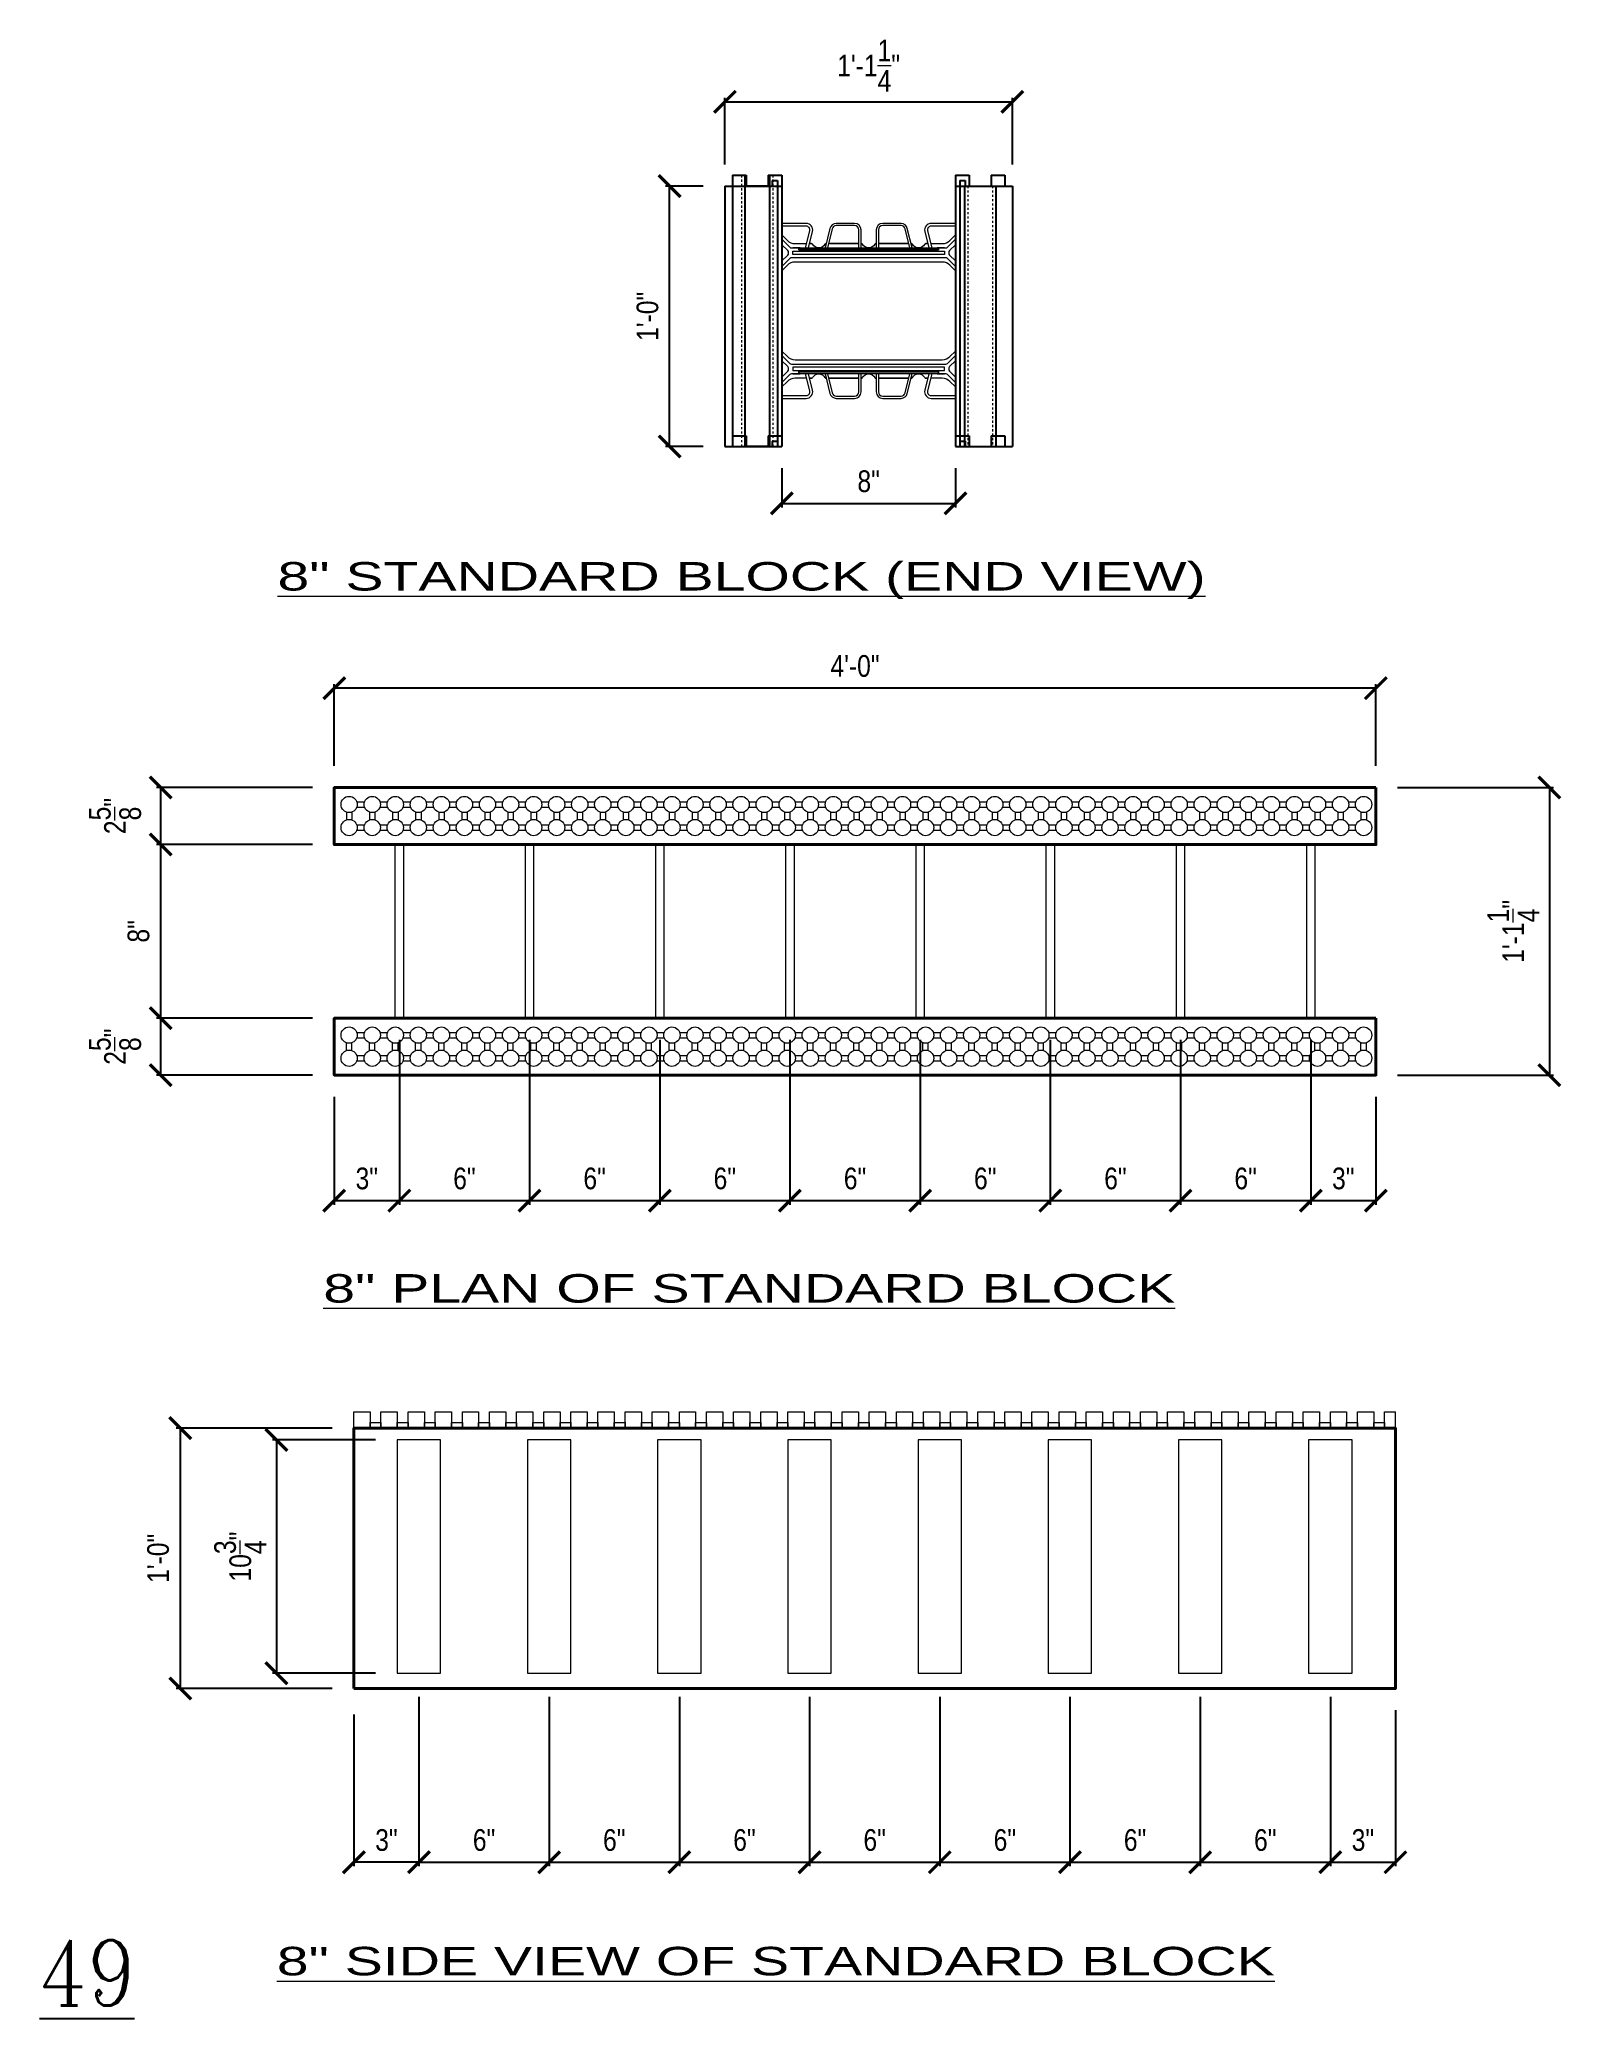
# Model space of a CAD drawing. Header units: inches. Extents: x -351.8 to -281.7, y 571.6 to 662.7.
import ezdxf

# ---------------------------------------------------------------- set-up
doc = ezdxf.new("R2010")
doc.units = ezdxf.units.IN
doc.header["$MEASUREMENT"] = 0
doc.linetypes.add('DASHED2', pattern=[0.375, 0.25, -0.125])
doc.linetypes.add('HIDDEN', pattern=[0.375, 0.25, -0.125])
doc.layers.get('Defpoints').update_dxf_attribs({"color": 252})
for name, color, linetype, lineweight in [('1GB fine', 251, 'Continuous', 9), ('2GB med', 7, 'Continuous', 20), ('3GB heavy', 1, 'Continuous', 40), ('A2 Hatch', 8, 'Continuous', 9), ('DETAILS', 7, 'Continuous', 13), ('DIM', 3, 'Continuous', 13), ('GB Dim', 3, 'Continuous', 13)]:
    doc.layers.add(name, color=color, linetype=linetype, lineweight=lineweight)
doc.styles.add('ARCHTITLE', font='archtitl.shx', dxfattribs={"width": 1.2})
doc.styles.add('ARCTEXT', font='arctext.shx', dxfattribs={"width": 0.85})
doc.styles.add('RomanC', font='romanc.shx', dxfattribs={"width": 0.85, "height": 5})
doc.dimstyles.new('ARCTEXT 1-1', dxfattribs={"dimscale": 0, "dimtxt": 1, "dimasz": 1, "dimexe": 0.1875, "dimexo": 1, "dimgap": 0.5, "dimtad": 1, "dimdec": 4, "dimzin": 3, "dimdsep": 46, "dimlunit": 4, "dimtxsty": 'ARCTEXT', "dimblk": 'ARCHTICK', "dimcen": 1, "dimclrd": 256, "dimclre": 256, "dimclrt": 256, "dimadec": 0, "dimazin": 0, "dimtfac": 1, "dimtdec": 4, "dimtofl": 0, "dimtmove": 2, "dimatfit": 3, "dimldrblk": 'arrow', "dimfxl": 1, "dimtolj": 1, "dimtzin": 0, "dimarcsym": 0})

msp = doc.modelspace()

# ---------------------------------------------------------------- texts
at = {"layer": 'Defpoints', "insert": (-349.64668, 575.17944), "char_height": 3, "width": 90.08, "attachment_point": 2, "style": 'RomanC'}
msp.add_mtext('{\\L49\\P}\\P            ', dxfattribs=at)
at = {"layer": 'GB Dim', "color": 3, "style": 'ARCHTITLE', "width": 1.5}
for s, p in [('%%U8" STANDARD BLOCK (END VIEW)', (-340.86754, 637.35703)), ('%%U8" PLAN OF STANDARD BLOCK', (-338.75835, 604.55369)), ('%%U8" SIDE VIEW OF STANDARD BLOCK', (-340.89837, 573.56437))]:
    msp.add_text(s, height=1.3125, dxfattribs=at).set_placement(p)

# ---------------------------------------------------------------- blocks, each defined once
blk = doc.blocks.new('_ArchTick')
at = {"color": 0, "linetype": 'ByBlock', "const_width": 0.15}
blk.add_lwpolyline([(-0.5, -0.5), (0.5, 0.5)], dxfattribs=at)
blk = doc.blocks.new('*D162')
at = {"layer": 'Defpoints', "color": 0}
for p in [(-322.797, 655.99), (-320.25, 655.99), (-320.25, 643.99)]:
    blk.add_point(p, dxfattribs=at)
at = {"layer": 'GB Dim', "lineweight": -2}
for p, q in [((-321.25, 655.99), (-322.985, 655.99)), ((-322.797, 643.99), (-322.797, 655.99)), ((-321.25, 643.99), (-322.985, 643.99))]:
    blk.add_line(p, q, dxfattribs=at)
for p, rotation in [((-322.797, 655.99), 90), ((-322.797, 643.99), 270)]:
    blk.add_blockref('_ArchTick', p, dxfattribs=dict(at, rotation=rotation))
at = {"layer": 'GB Dim', "color": 2, "insert": (-323.814, 649.99), "char_height": 1, "attachment_point": 5, "rotation": 90, "style": 'ARCTEXT'}
blk.add_mtext('\\A1;1\'-0"', dxfattribs=at)
blk = doc.blocks.new('arrow')
at = {"layer": 'DIM'}
blk.add_hatch(color=253, dxfattribs=at).paths.add_polyline_path([(-2, 0.5), (-2, -0.5), (0, 0)])
at = {"layer": 'DIM', "lineweight": 9}
for points in [[(-2, 0.983), (-2, 0.5), (-2.469, 0.617)], [(0.374, 0.094), (0, 0)], [(0.374, -0.094), (0, 0)], [(-2, -0.983), (-2, -0.5), (-2.469, -0.617)]]:
    blk.add_lwpolyline(points, dxfattribs=at)
at = {"layer": 'DIM', "lineweight": 15}
blk.add_lwpolyline([(0, 0), (-2, -0.5), (-2, 0.5), (0, 0)], dxfattribs=at)
blk = doc.blocks.new('*D163')
at = {"layer": 'Defpoints', "color": 0}
for p in [(-307, 659.872), (-320.25, 655.99), (-307, 655.99)]:
    blk.add_point(p, dxfattribs=at)
at = {"layer": 'GB Dim', "lineweight": -2}
for p, q in [((-320.25, 656.99), (-320.25, 660.059)), ((-307, 656.99), (-307, 660.059)), ((-320.25, 659.872), (-307, 659.872))]:
    blk.add_line(p, q, dxfattribs=at)
at = {"layer": 'GB Dim', "lineweight": -2, "rotation": 180}
blk.add_blockref('_ArchTick', (-320.25, 659.872), dxfattribs=at)
at = {"layer": 'GB Dim', "lineweight": -2}
blk.add_blockref('_ArchTick', (-307, 659.872), dxfattribs=at)
at = {"layer": 'GB Dim', "color": 2, "insert": (-313.625, 661.538), "char_height": 1, "attachment_point": 5, "style": 'ARCTEXT'}
blk.add_mtext('\\A1;1\'-1{\\H1.000000x;\\S1/4;}"', dxfattribs=at)
blk = doc.blocks.new('*D164')
at = {"layer": 'Defpoints', "color": 0}
for p in [(-317.625, 643.99), (-309.625, 643.99), (-309.625, 641.371)]:
    blk.add_point(p, dxfattribs=at)
at = {"layer": 'GB Dim', "lineweight": -2}
for p, q in [((-317.625, 642.99), (-317.625, 641.183)), ((-309.625, 642.99), (-309.625, 641.183)), ((-317.625, 641.371), (-309.625, 641.371))]:
    blk.add_line(p, q, dxfattribs=at)
at = {"layer": 'GB Dim', "lineweight": -2, "rotation": 180}
blk.add_blockref('_ArchTick', (-317.625, 641.371), dxfattribs=at)
at = {"layer": 'GB Dim', "lineweight": -2}
blk.add_blockref('_ArchTick', (-309.625, 641.371), dxfattribs=at)
at = {"layer": 'GB Dim', "color": 2, "insert": (-313.625, 642.388), "char_height": 1, "attachment_point": 5, "style": 'ARCTEXT'}
blk.add_mtext('\\A1;8"', dxfattribs=at)
blk = doc.blocks.new('*D165')
at = {"layer": 'Defpoints', "color": 0}
for p in [(-335.253, 617.658), (-338.253, 615.033), (-335.253, 609.252)]:
    blk.add_point(p, dxfattribs=at)
at = {"layer": 'GB Dim', "lineweight": -2}
for p, q in [((-335.253, 616.658), (-335.253, 609.065)), ((-338.253, 614.033), (-338.253, 609.065)), ((-338.253, 609.252), (-335.253, 609.252))]:
    blk.add_line(p, q, dxfattribs=at)
at = {"layer": 'GB Dim', "lineweight": -2, "rotation": 180}
blk.add_blockref('_ArchTick', (-338.253, 609.252), dxfattribs=at)
at = {"layer": 'GB Dim', "lineweight": -2}
blk.add_blockref('_ArchTick', (-335.253, 609.252), dxfattribs=at)
at = {"layer": 'GB Dim', "color": 2, "insert": (-336.753, 610.269), "char_height": 1, "attachment_point": 5, "style": 'ARCTEXT'}
blk.add_mtext('\\A1;3"', dxfattribs=at)
blk = doc.blocks.new('*D166')
at = {"layer": 'Defpoints', "color": 0}
for p in [(-335.253, 617.47), (-329.253, 617.658), (-329.253, 609.252)]:
    blk.add_point(p, dxfattribs=at)
at = {"layer": 'GB Dim', "lineweight": -2}
for p, q in [((-335.253, 616.47), (-335.253, 609.065)), ((-329.253, 616.658), (-329.253, 609.065)), ((-335.253, 609.252), (-329.253, 609.252))]:
    blk.add_line(p, q, dxfattribs=at)
at = {"layer": 'GB Dim', "lineweight": -2, "rotation": 180}
blk.add_blockref('_ArchTick', (-335.253, 609.252), dxfattribs=at)
at = {"layer": 'GB Dim', "lineweight": -2}
blk.add_blockref('_ArchTick', (-329.253, 609.252), dxfattribs=at)
at = {"layer": 'GB Dim', "color": 2, "insert": (-332.253, 610.269), "char_height": 1, "attachment_point": 5, "style": 'ARCTEXT'}
blk.add_mtext('\\A1;6"', dxfattribs=at)
blk = doc.blocks.new('*D167')
at = {"layer": 'Defpoints', "color": 0}
for p in [(-329.253, 617.658), (-323.253, 617.658), (-323.253, 609.252)]:
    blk.add_point(p, dxfattribs=at)
at = {"layer": 'GB Dim', "lineweight": -2}
for p, q in [((-329.253, 616.658), (-329.253, 609.065)), ((-323.253, 616.658), (-323.253, 609.065)), ((-329.253, 609.252), (-323.253, 609.252))]:
    blk.add_line(p, q, dxfattribs=at)
at = {"layer": 'GB Dim', "lineweight": -2, "rotation": 180}
blk.add_blockref('_ArchTick', (-329.253, 609.252), dxfattribs=at)
at = {"layer": 'GB Dim', "lineweight": -2}
blk.add_blockref('_ArchTick', (-323.253, 609.252), dxfattribs=at)
at = {"layer": 'GB Dim', "color": 2, "insert": (-326.253, 610.269), "char_height": 1, "attachment_point": 5, "style": 'ARCTEXT'}
blk.add_mtext('\\A1;6"', dxfattribs=at)
blk = doc.blocks.new('*D168')
at = {"layer": 'Defpoints', "color": 0}
for p in [(-323.253, 617.658), (-317.253, 617.658), (-317.253, 609.252)]:
    blk.add_point(p, dxfattribs=at)
at = {"layer": 'GB Dim', "lineweight": -2}
for p, q in [((-323.253, 616.658), (-323.253, 609.065)), ((-317.253, 616.658), (-317.253, 609.065)), ((-323.253, 609.252), (-317.253, 609.252))]:
    blk.add_line(p, q, dxfattribs=at)
at = {"layer": 'GB Dim', "lineweight": -2, "rotation": 180}
blk.add_blockref('_ArchTick', (-323.253, 609.252), dxfattribs=at)
at = {"layer": 'GB Dim', "lineweight": -2}
blk.add_blockref('_ArchTick', (-317.253, 609.252), dxfattribs=at)
at = {"layer": 'GB Dim', "color": 2, "insert": (-320.253, 610.269), "char_height": 1, "attachment_point": 5, "style": 'ARCTEXT'}
blk.add_mtext('\\A1;6"', dxfattribs=at)
blk = doc.blocks.new('*D169')
at = {"layer": 'Defpoints', "color": 0}
for p in [(-317.253, 617.658), (-311.253, 617.658), (-311.253, 609.252)]:
    blk.add_point(p, dxfattribs=at)
at = {"layer": 'GB Dim', "lineweight": -2}
for p, q in [((-317.253, 616.658), (-317.253, 609.065)), ((-311.253, 616.658), (-311.253, 609.065)), ((-317.253, 609.252), (-311.253, 609.252))]:
    blk.add_line(p, q, dxfattribs=at)
at = {"layer": 'GB Dim', "lineweight": -2, "rotation": 180}
blk.add_blockref('_ArchTick', (-317.253, 609.252), dxfattribs=at)
at = {"layer": 'GB Dim', "lineweight": -2}
blk.add_blockref('_ArchTick', (-311.253, 609.252), dxfattribs=at)
at = {"layer": 'GB Dim', "color": 2, "insert": (-314.253, 610.269), "char_height": 1, "attachment_point": 5, "style": 'ARCTEXT'}
blk.add_mtext('\\A1;6"', dxfattribs=at)
blk = doc.blocks.new('*D170')
at = {"layer": 'Defpoints', "color": 0}
for p in [(-311.253, 617.658), (-305.253, 617.658), (-305.253, 609.252)]:
    blk.add_point(p, dxfattribs=at)
at = {"layer": 'GB Dim', "lineweight": -2}
for p, q in [((-311.253, 616.658), (-311.253, 609.065)), ((-305.253, 616.658), (-305.253, 609.065)), ((-311.253, 609.252), (-305.253, 609.252))]:
    blk.add_line(p, q, dxfattribs=at)
at = {"layer": 'GB Dim', "lineweight": -2, "rotation": 180}
blk.add_blockref('_ArchTick', (-311.253, 609.252), dxfattribs=at)
at = {"layer": 'GB Dim', "lineweight": -2}
blk.add_blockref('_ArchTick', (-305.253, 609.252), dxfattribs=at)
at = {"layer": 'GB Dim', "color": 2, "insert": (-308.253, 610.269), "char_height": 1, "attachment_point": 5, "style": 'ARCTEXT'}
blk.add_mtext('\\A1;6"', dxfattribs=at)
blk = doc.blocks.new('*D171')
at = {"layer": 'Defpoints', "color": 0}
for p in [(-305.253, 617.658), (-299.253, 617.658), (-299.253, 609.252)]:
    blk.add_point(p, dxfattribs=at)
at = {"layer": 'GB Dim', "lineweight": -2}
for p, q in [((-305.253, 616.658), (-305.253, 609.065)), ((-299.253, 616.658), (-299.253, 609.065)), ((-305.253, 609.252), (-299.253, 609.252))]:
    blk.add_line(p, q, dxfattribs=at)
at = {"layer": 'GB Dim', "lineweight": -2, "rotation": 180}
blk.add_blockref('_ArchTick', (-305.253, 609.252), dxfattribs=at)
at = {"layer": 'GB Dim', "lineweight": -2}
blk.add_blockref('_ArchTick', (-299.253, 609.252), dxfattribs=at)
at = {"layer": 'GB Dim', "color": 2, "insert": (-302.253, 610.269), "char_height": 1, "attachment_point": 5, "style": 'ARCTEXT'}
blk.add_mtext('\\A1;6"', dxfattribs=at)
blk = doc.blocks.new('*D172')
at = {"layer": 'Defpoints', "color": 0}
for p in [(-299.253, 617.658), (-293.253, 617.658), (-293.253, 609.252)]:
    blk.add_point(p, dxfattribs=at)
at = {"layer": 'GB Dim', "lineweight": -2}
for p, q in [((-299.253, 616.658), (-299.253, 609.065)), ((-293.253, 616.658), (-293.253, 609.065)), ((-299.253, 609.252), (-293.253, 609.252))]:
    blk.add_line(p, q, dxfattribs=at)
at = {"layer": 'GB Dim', "lineweight": -2, "rotation": 180}
blk.add_blockref('_ArchTick', (-299.253, 609.252), dxfattribs=at)
at = {"layer": 'GB Dim', "lineweight": -2}
blk.add_blockref('_ArchTick', (-293.253, 609.252), dxfattribs=at)
at = {"layer": 'GB Dim', "color": 2, "insert": (-296.253, 610.269), "char_height": 1, "attachment_point": 5, "style": 'ARCTEXT'}
blk.add_mtext('\\A1;6"', dxfattribs=at)
blk = doc.blocks.new('*D173')
at = {"layer": 'Defpoints', "color": 0}
for p in [(-293.253, 617.658), (-290.253, 615.033), (-290.253, 609.252)]:
    blk.add_point(p, dxfattribs=at)
at = {"layer": 'GB Dim', "lineweight": -2}
for p, q in [((-293.253, 616.658), (-293.253, 609.065)), ((-290.253, 614.033), (-290.253, 609.065)), ((-293.253, 609.252), (-290.253, 609.252))]:
    blk.add_line(p, q, dxfattribs=at)
at = {"layer": 'GB Dim', "lineweight": -2, "rotation": 180}
blk.add_blockref('_ArchTick', (-293.253, 609.252), dxfattribs=at)
at = {"layer": 'GB Dim', "lineweight": -2}
blk.add_blockref('_ArchTick', (-290.253, 609.252), dxfattribs=at)
at = {"layer": 'GB Dim', "color": 2, "insert": (-291.753, 610.269), "char_height": 1, "attachment_point": 5, "style": 'ARCTEXT'}
blk.add_mtext('\\A1;3"', dxfattribs=at)
blk = doc.blocks.new('*D174')
at = {"layer": 'Defpoints', "color": 0}
for p in [(-290.253, 628.283), (-290.253, 615.033), (-282.253, 615.033)]:
    blk.add_point(p, dxfattribs=at)
at = {"layer": 'GB Dim', "lineweight": -2}
for p, q in [((-289.253, 628.283), (-282.065, 628.283)), ((-282.253, 628.283), (-282.253, 615.033)), ((-289.253, 615.033), (-282.065, 615.033))]:
    blk.add_line(p, q, dxfattribs=at)
for p, rotation in [((-282.253, 628.283), 90), ((-282.253, 615.033), 270)]:
    blk.add_blockref('_ArchTick', p, dxfattribs=dict(at, rotation=rotation))
at = {"layer": 'GB Dim', "color": 2, "insert": (-283.919, 621.658), "char_height": 1, "attachment_point": 5, "rotation": 90, "style": 'ARCTEXT'}
blk.add_mtext('\\A1;1\'-1{\\H1.000000x;\\S1/4;}"', dxfattribs=at)
blk = doc.blocks.new('*D175')
at = {"layer": 'Defpoints', "color": 0}
for p in [(-338.253, 632.859), (-338.253, 628.283), (-290.253, 628.283)]:
    blk.add_point(p, dxfattribs=at)
at = {"layer": 'GB Dim', "lineweight": -2}
for p, q in [((-338.253, 629.283), (-338.253, 633.046)), ((-290.253, 632.859), (-338.253, 632.859)), ((-290.253, 629.283), (-290.253, 633.046))]:
    blk.add_line(p, q, dxfattribs=at)
at = {"layer": 'GB Dim', "lineweight": -2, "rotation": 180}
blk.add_blockref('_ArchTick', (-338.253, 632.859), dxfattribs=at)
at = {"layer": 'GB Dim', "lineweight": -2}
blk.add_blockref('_ArchTick', (-290.253, 632.859), dxfattribs=at)
at = {"layer": 'GB Dim', "color": 2, "insert": (-314.253, 633.876), "char_height": 1, "attachment_point": 5, "style": 'ARCTEXT'}
blk.add_mtext('\\A1;4\'-0"', dxfattribs=at)
blk = doc.blocks.new('*D176')
at = {"layer": 'Defpoints', "color": 0}
for p in [(-338.253, 628.283), (-346.253, 625.658), (-338.253, 625.658)]:
    blk.add_point(p, dxfattribs=at)
at = {"layer": 'GB Dim', "lineweight": -2}
for p, q in [((-339.253, 628.283), (-346.44, 628.283)), ((-346.253, 628.283), (-346.253, 625.658)), ((-339.253, 625.658), (-346.44, 625.658))]:
    blk.add_line(p, q, dxfattribs=at)
for p, rotation in [((-346.253, 628.283), 90), ((-346.253, 625.658), 270)]:
    blk.add_blockref('_ArchTick', p, dxfattribs=dict(at, rotation=rotation))
at = {"layer": 'GB Dim', "color": 2, "insert": (-348.357, 626.97), "char_height": 1, "attachment_point": 5, "rotation": 90, "style": 'ARCTEXT'}
blk.add_mtext('\\A1;2{\\H1.000000x;\\S5/8;}"', dxfattribs=at)
blk = doc.blocks.new('*D177')
at = {"layer": 'Defpoints', "color": 0}
for p in [(-338.253, 625.658), (-346.253, 617.658), (-338.253, 617.658)]:
    blk.add_point(p, dxfattribs=at)
at = {"layer": 'GB Dim', "lineweight": -2}
for p, q in [((-339.253, 625.658), (-346.44, 625.658)), ((-346.253, 625.658), (-346.253, 617.658)), ((-339.253, 617.658), (-346.44, 617.658))]:
    blk.add_line(p, q, dxfattribs=at)
for p, rotation in [((-346.253, 625.658), 90), ((-346.253, 617.658), 270)]:
    blk.add_blockref('_ArchTick', p, dxfattribs=dict(at, rotation=rotation))
at = {"layer": 'GB Dim', "color": 2, "insert": (-347.27, 621.658), "char_height": 1, "attachment_point": 5, "rotation": 90, "style": 'ARCTEXT'}
blk.add_mtext('\\A1;8"', dxfattribs=at)
blk = doc.blocks.new('*D178')
at = {"layer": 'Defpoints', "color": 0}
for p in [(-338.253, 617.658), (-346.253, 615.033), (-338.253, 615.033)]:
    blk.add_point(p, dxfattribs=at)
at = {"layer": 'GB Dim', "lineweight": -2}
for p, q in [((-339.253, 617.658), (-346.44, 617.658)), ((-346.253, 617.658), (-346.253, 615.033)), ((-339.253, 615.033), (-346.44, 615.033))]:
    blk.add_line(p, q, dxfattribs=at)
for p, rotation in [((-346.253, 617.658), 90), ((-346.253, 615.033), 270)]:
    blk.add_blockref('_ArchTick', p, dxfattribs=dict(at, rotation=rotation))
at = {"layer": 'GB Dim', "color": 2, "insert": (-348.357, 616.345), "char_height": 1, "attachment_point": 5, "rotation": 90, "style": 'ARCTEXT'}
blk.add_mtext('\\A1;2{\\H1.000000x;\\S5/8;}"', dxfattribs=at)
blk = doc.blocks.new('*D179')
at = {"layer": 'Defpoints', "color": 0}
for p in [(-334.348, 587.4), (-328.348, 587.4), (-328.348, 578.775)]:
    blk.add_point(p, dxfattribs=at)
at = {"layer": 'GB Dim', "lineweight": -2}
for p, q in [((-334.348, 586.4), (-334.348, 578.587)), ((-328.348, 586.4), (-328.348, 578.587)), ((-334.348, 578.775), (-328.348, 578.775))]:
    blk.add_line(p, q, dxfattribs=at)
at = {"layer": 'GB Dim', "lineweight": -2, "rotation": 180}
blk.add_blockref('_ArchTick', (-334.348, 578.775), dxfattribs=at)
at = {"layer": 'GB Dim', "lineweight": -2}
blk.add_blockref('_ArchTick', (-328.348, 578.775), dxfattribs=at)
at = {"layer": 'GB Dim', "color": 2, "insert": (-331.348, 579.792), "char_height": 1, "attachment_point": 5, "style": 'ARCTEXT'}
blk.add_mtext('\\A1;6"', dxfattribs=at)
blk = doc.blocks.new('*D180')
at = {"layer": 'Defpoints', "color": 0}
for p in [(-334.348, 587.4), (-337.348, 586.587), (-337.348, 578.775)]:
    blk.add_point(p, dxfattribs=at)
at = {"layer": 'GB Dim', "lineweight": -2}
for p, q in [((-334.348, 586.4), (-334.348, 578.587)), ((-337.348, 585.587), (-337.348, 578.587)), ((-334.348, 578.775), (-337.348, 578.775))]:
    blk.add_line(p, q, dxfattribs=at)
at = {"layer": 'GB Dim', "lineweight": -2, "rotation": 180}
blk.add_blockref('_ArchTick', (-337.348, 578.775), dxfattribs=at)
at = {"layer": 'GB Dim', "lineweight": -2}
blk.add_blockref('_ArchTick', (-334.348, 578.775), dxfattribs=at)
at = {"layer": 'GB Dim', "color": 2, "insert": (-335.848, 579.792), "char_height": 1, "attachment_point": 5, "style": 'ARCTEXT'}
blk.add_mtext('\\A1;3"', dxfattribs=at)
blk = doc.blocks.new('*D181')
at = {"layer": 'Defpoints', "color": 0}
for p in [(-337.348, 598.775), (-345.348, 586.775), (-337.348, 586.775)]:
    blk.add_point(p, dxfattribs=at)
at = {"layer": 'GB Dim', "lineweight": -2}
for p, q in [((-338.348, 598.775), (-345.536, 598.775)), ((-345.348, 598.775), (-345.348, 586.775)), ((-338.348, 586.775), (-345.536, 586.775))]:
    blk.add_line(p, q, dxfattribs=at)
for p, rotation in [((-345.348, 598.775), 90), ((-345.348, 586.775), 270)]:
    blk.add_blockref('_ArchTick', p, dxfattribs=dict(at, rotation=rotation))
at = {"layer": 'GB Dim', "color": 2, "insert": (-346.366, 592.775), "char_height": 1, "attachment_point": 5, "rotation": 90, "style": 'ARCTEXT'}
blk.add_mtext('\\A1;1\'-0"', dxfattribs=at)
blk = doc.blocks.new('*D182')
at = {"layer": 'Defpoints', "color": 0}
for p in [(-328.348, 587.4), (-322.348, 587.4), (-322.348, 578.775)]:
    blk.add_point(p, dxfattribs=at)
at = {"layer": 'GB Dim', "lineweight": -2}
for p, q in [((-328.348, 586.4), (-328.348, 578.587)), ((-322.348, 586.4), (-322.348, 578.587)), ((-328.348, 578.775), (-322.348, 578.775))]:
    blk.add_line(p, q, dxfattribs=at)
at = {"layer": 'GB Dim', "lineweight": -2, "rotation": 180}
blk.add_blockref('_ArchTick', (-328.348, 578.775), dxfattribs=at)
at = {"layer": 'GB Dim', "lineweight": -2}
blk.add_blockref('_ArchTick', (-322.348, 578.775), dxfattribs=at)
at = {"layer": 'GB Dim', "color": 2, "insert": (-325.348, 579.792), "char_height": 1, "attachment_point": 5, "style": 'ARCTEXT'}
blk.add_mtext('\\A1;6"', dxfattribs=at)
blk = doc.blocks.new('*D183')
at = {"layer": 'Defpoints', "color": 0}
for p in [(-322.348, 587.4), (-316.348, 587.4), (-316.348, 578.775)]:
    blk.add_point(p, dxfattribs=at)
at = {"layer": 'GB Dim', "lineweight": -2}
for p, q in [((-322.348, 586.4), (-322.348, 578.587)), ((-316.348, 586.4), (-316.348, 578.587)), ((-322.348, 578.775), (-316.348, 578.775))]:
    blk.add_line(p, q, dxfattribs=at)
at = {"layer": 'GB Dim', "lineweight": -2, "rotation": 180}
blk.add_blockref('_ArchTick', (-322.348, 578.775), dxfattribs=at)
at = {"layer": 'GB Dim', "lineweight": -2}
blk.add_blockref('_ArchTick', (-316.348, 578.775), dxfattribs=at)
at = {"layer": 'GB Dim', "color": 2, "insert": (-319.348, 579.792), "char_height": 1, "attachment_point": 5, "style": 'ARCTEXT'}
blk.add_mtext('\\A1;6"', dxfattribs=at)
blk = doc.blocks.new('*D184')
at = {"layer": 'Defpoints', "color": 0}
for p in [(-316.348, 587.4), (-310.348, 587.4), (-310.348, 578.775)]:
    blk.add_point(p, dxfattribs=at)
at = {"layer": 'GB Dim', "lineweight": -2}
for p, q in [((-316.348, 586.4), (-316.348, 578.587)), ((-310.348, 586.4), (-310.348, 578.587)), ((-316.348, 578.775), (-310.348, 578.775))]:
    blk.add_line(p, q, dxfattribs=at)
at = {"layer": 'GB Dim', "lineweight": -2, "rotation": 180}
blk.add_blockref('_ArchTick', (-316.348, 578.775), dxfattribs=at)
at = {"layer": 'GB Dim', "lineweight": -2}
blk.add_blockref('_ArchTick', (-310.348, 578.775), dxfattribs=at)
at = {"layer": 'GB Dim', "color": 2, "insert": (-313.348, 579.792), "char_height": 1, "attachment_point": 5, "style": 'ARCTEXT'}
blk.add_mtext('\\A1;6"', dxfattribs=at)
blk = doc.blocks.new('*D185')
at = {"layer": 'Defpoints', "color": 0}
for p in [(-310.348, 587.4), (-304.348, 587.4), (-304.348, 578.775)]:
    blk.add_point(p, dxfattribs=at)
at = {"layer": 'GB Dim', "lineweight": -2}
for p, q in [((-310.348, 586.4), (-310.348, 578.587)), ((-304.348, 586.4), (-304.348, 578.587)), ((-310.348, 578.775), (-304.348, 578.775))]:
    blk.add_line(p, q, dxfattribs=at)
at = {"layer": 'GB Dim', "lineweight": -2, "rotation": 180}
blk.add_blockref('_ArchTick', (-310.348, 578.775), dxfattribs=at)
at = {"layer": 'GB Dim', "lineweight": -2}
blk.add_blockref('_ArchTick', (-304.348, 578.775), dxfattribs=at)
at = {"layer": 'GB Dim', "color": 2, "insert": (-307.348, 579.792), "char_height": 1, "attachment_point": 5, "style": 'ARCTEXT'}
blk.add_mtext('\\A1;6"', dxfattribs=at)
blk = doc.blocks.new('*D186')
at = {"layer": 'Defpoints', "color": 0}
for p in [(-304.348, 587.4), (-298.348, 587.4), (-298.348, 578.775)]:
    blk.add_point(p, dxfattribs=at)
at = {"layer": 'GB Dim', "lineweight": -2}
for p, q in [((-304.348, 586.4), (-304.348, 578.587)), ((-298.348, 586.4), (-298.348, 578.587)), ((-304.348, 578.775), (-298.348, 578.775))]:
    blk.add_line(p, q, dxfattribs=at)
at = {"layer": 'GB Dim', "lineweight": -2, "rotation": 180}
blk.add_blockref('_ArchTick', (-304.348, 578.775), dxfattribs=at)
at = {"layer": 'GB Dim', "lineweight": -2}
blk.add_blockref('_ArchTick', (-298.348, 578.775), dxfattribs=at)
at = {"layer": 'GB Dim', "color": 2, "insert": (-301.348, 579.792), "char_height": 1, "attachment_point": 5, "style": 'ARCTEXT'}
blk.add_mtext('\\A1;6"', dxfattribs=at)
blk = doc.blocks.new('*D187')
at = {"layer": 'Defpoints', "color": 0}
for p in [(-298.348, 587.4), (-292.348, 587.4), (-292.348, 578.775)]:
    blk.add_point(p, dxfattribs=at)
at = {"layer": 'GB Dim', "lineweight": -2}
for p, q in [((-298.348, 586.4), (-298.348, 578.587)), ((-292.348, 586.4), (-292.348, 578.587)), ((-298.348, 578.775), (-292.348, 578.775))]:
    blk.add_line(p, q, dxfattribs=at)
at = {"layer": 'GB Dim', "lineweight": -2, "rotation": 180}
blk.add_blockref('_ArchTick', (-298.348, 578.775), dxfattribs=at)
at = {"layer": 'GB Dim', "lineweight": -2}
blk.add_blockref('_ArchTick', (-292.348, 578.775), dxfattribs=at)
at = {"layer": 'GB Dim', "color": 2, "insert": (-295.348, 579.792), "char_height": 1, "attachment_point": 5, "style": 'ARCTEXT'}
blk.add_mtext('\\A1;6"', dxfattribs=at)
blk = doc.blocks.new('*D188')
at = {"layer": 'Defpoints', "color": 0}
for p in [(-292.348, 587.4), (-289.348, 586.775), (-289.348, 578.775)]:
    blk.add_point(p, dxfattribs=at)
at = {"layer": 'GB Dim', "lineweight": -2}
for p, q in [((-292.348, 586.4), (-292.348, 578.587)), ((-289.348, 585.775), (-289.348, 578.587)), ((-292.348, 578.775), (-289.348, 578.775))]:
    blk.add_line(p, q, dxfattribs=at)
at = {"layer": 'GB Dim', "lineweight": -2, "rotation": 180}
blk.add_blockref('_ArchTick', (-292.348, 578.775), dxfattribs=at)
at = {"layer": 'GB Dim', "lineweight": -2}
blk.add_blockref('_ArchTick', (-289.348, 578.775), dxfattribs=at)
at = {"layer": 'GB Dim', "color": 2, "insert": (-290.848, 579.792), "char_height": 1, "attachment_point": 5, "style": 'ARCTEXT'}
blk.add_mtext('\\A1;3"', dxfattribs=at)
blk = doc.blocks.new('*D189')
at = {"layer": 'Defpoints', "color": 0}
for p in [(-335.348, 598.23), (-340.917, 587.48), (-335.348, 587.48)]:
    blk.add_point(p, dxfattribs=at)
at = {"layer": 'GB Dim', "lineweight": -2}
for p, q in [((-336.348, 598.23), (-341.105, 598.23)), ((-340.917, 598.23), (-340.917, 587.48)), ((-336.348, 587.48), (-341.105, 587.48))]:
    blk.add_line(p, q, dxfattribs=at)
for p, rotation in [((-340.917, 598.23), 90), ((-340.917, 587.48), 270)]:
    blk.add_blockref('_ArchTick', p, dxfattribs=dict(at, rotation=rotation))
at = {"layer": 'GB Dim', "color": 2, "insert": (-342.584, 592.855), "char_height": 1, "attachment_point": 5, "rotation": 90, "style": 'ARCTEXT'}
blk.add_mtext('\\A1;10{\\H1.000000x;\\S3/4;}"', dxfattribs=at)

# ---------------------------------------------------------------- dimensions: what is measured, and where the dimension line sits
at = {"layer": 'GB Dim'}
for base, p1, p2, picture, middle in [((-307.00005, 659.87179), (-320.25005, 655.99023), (-307.00005, 655.99023), '*D163', (-313.62505, 661.53845)), ((-309.62505, 641.371), (-317.62505, 643.99023), (-309.62505, 643.99023), '*D164', (-313.62505, 642.38824)), ((-338.25252, 632.85861), (-290.25252, 628.28253), (-338.25252, 628.28253), '*D175', (-314.25252, 633.87585)), ((-335.25252, 609.25203), (-338.25252, 615.03253), (-335.25252, 617.65753), '*D165', (-336.75252, 610.26927)), ((-329.25252, 609.25203), (-335.25252, 617.47003), (-329.25252, 617.65753), '*D166', (-332.25252, 610.26927)), ((-323.25252, 609.25203), (-329.25252, 617.65753), (-323.25252, 617.65753), '*D167', (-326.25252, 610.26927)), ((-317.25252, 609.25203), (-323.25252, 617.65753), (-317.25252, 617.65753), '*D168', (-320.25252, 610.26927)), ((-311.25252, 609.25203), (-317.25252, 617.65753), (-311.25252, 617.65753), '*D169', (-314.25252, 610.26927)), ((-305.25252, 609.25203), (-311.25252, 617.65753), (-305.25252, 617.65753), '*D170', (-308.25252, 610.26927)), ((-299.25252, 609.25203), (-305.25252, 617.65753), (-299.25252, 617.65753), '*D171', (-302.25252, 610.26927)), ((-293.25252, 609.25203), (-299.25252, 617.65753), (-293.25252, 617.65753), '*D172', (-296.25252, 610.26927)), ((-290.25252, 609.25203), (-293.25252, 617.65753), (-290.25252, 615.03253), '*D173', (-291.75252, 610.26927)), ((-337.34831, 578.77479), (-334.34831, 587.39979), (-337.34831, 586.58729), '*D180', (-335.84831, 579.79203)), ((-328.34831, 578.77479), (-334.34831, 587.39979), (-328.34831, 587.39979), '*D179', (-331.34831, 579.79203)), ((-322.34831, 578.77479), (-328.34831, 587.39979), (-322.34831, 587.39979), '*D182', (-325.34831, 579.79203)), ((-316.34831, 578.77479), (-322.34831, 587.39979), (-316.34831, 587.39979), '*D183', (-319.34831, 579.79203)), ((-310.34831, 578.77479), (-316.34831, 587.39979), (-310.34831, 587.39979), '*D184', (-313.34831, 579.79203)), ((-304.34831, 578.77479), (-310.34831, 587.39979), (-304.34831, 587.39979), '*D185', (-307.34831, 579.79203)), ((-298.34831, 578.77479), (-304.34831, 587.39979), (-298.34831, 587.39979), '*D186', (-301.34831, 579.79203)), ((-292.34831, 578.77479), (-298.34831, 587.39979), (-292.34831, 587.39979), '*D187', (-295.34831, 579.79203)), ((-289.34831, 578.77479), (-292.34831, 587.39979), (-289.34831, 586.77479), '*D188', (-290.84831, 579.79203))]:
    dim = msp.add_linear_dim(base=base, p1=p1, p2=p2, dimstyle='ARCTEXT 1-1', override={"dimscale": 1, "dimclrt": 2}, dxfattribs=at)
    dim.commit()
    dim.dimension.update_dxf_attribs({"geometry": picture, "text_midpoint": middle})
for base, p1, p2, picture, middle in [((-322.79707, 655.99023), (-320.25005, 643.99023), (-320.25005, 655.99023), '*D162', (-323.81431, 649.99023)), ((-346.25252, 625.65753), (-338.25252, 628.28253), (-338.25252, 625.65753), '*D176', (-348.35669, 626.97003)), ((-282.25252, 615.03253), (-290.25252, 628.28253), (-290.25252, 615.03253), '*D174', (-283.91919, 621.65753)), ((-346.25252, 617.65753), (-338.25252, 625.65753), (-338.25252, 617.65753), '*D177', (-347.26977, 621.65753)), ((-346.25252, 615.03253), (-338.25252, 617.65753), (-338.25252, 615.03253), '*D178', (-348.35669, 616.34503)), ((-345.34831, 586.77479), (-337.34831, 598.77479), (-337.34831, 586.77479), '*D181', (-346.36555, 592.77479)), ((-340.91722, 587.48015), (-335.34831, 598.23015), (-335.34831, 587.48015), '*D189', (-342.58388, 592.85515))]:
    dim = msp.add_linear_dim(base=base, p1=p1, p2=p2, angle=90, dimstyle='ARCTEXT 1-1', override={"dimscale": 1, "dimclrt": 2}, dxfattribs=at)
    dim.commit()
    dim.dimension.update_dxf_attribs({"geometry": picture, "text_midpoint": middle})

# ---------------------------------------------------------------- linework, layer by layer
at = {"color": 1, "linetype": 'HIDDEN', "ltscale": 0.02}
for p, q in [((-319.90005, 656.49023), (-319.27505, 656.49023)), ((-319.27505, 656.49023), (-319.27505, 655.99023)), ((-318.25005, 656.49023), (-318.25005, 655.99023)), ((-318.25005, 656.49023), (-317.62505, 656.49023)), ((-309.62505, 656.49023), (-309.00005, 656.49023)), ((-309.00005, 656.49023), (-309.00005, 655.99023)), ((-307.97505, 656.49023), (-307.97505, 655.99023)), ((-307.97505, 656.49023), (-307.35005, 656.49023)), ((-307.35005, 656.49023), (-307.35005, 655.99023)), ((-319.90005, 644.49023), (-319.27505, 644.49023)), ((-319.27505, 644.49023), (-319.27505, 643.99023)), ((-318.25005, 644.49023), (-318.25005, 643.99023)), ((-318.25005, 644.49023), (-317.62505, 644.49023)), ((-309.62505, 644.49023), (-309.00005, 644.49023)), ((-309.00005, 644.49023), (-309.00005, 643.99023)), ((-307.97505, 644.49023), (-307.97505, 643.99023)), ((-307.97505, 644.49023), (-307.35005, 644.49023)), ((-307.35005, 644.49023), (-307.35005, 643.99023))]:
    msp.add_line(p, q, dxfattribs=at)
at = {"color": 1}
for p, q in [((-319.90005, 656.49023), (-319.27505, 656.49023)), ((-319.90005, 656.49023), (-319.90005, 643.99023)), ((-319.32505, 656.49023), (-319.32505, 643.99023)), ((-319.27505, 656.49023), (-319.27505, 655.99023)), ((-318.25005, 656.49023), (-318.25005, 655.99023)), ((-318.25005, 656.49023), (-317.62505, 656.49023)), ((-318.20005, 656.49023), (-318.20005, 643.99023)), ((-317.62505, 656.49023), (-317.62505, 643.99023)), ((-309.62505, 656.49023), (-309.62505, 643.99023)), ((-309.62505, 656.49023), (-309.00005, 656.49023)), ((-309.00005, 656.49023), (-309.00005, 655.99023)), ((-307.97505, 656.49023), (-307.97505, 655.99023)), ((-307.97505, 656.49023), (-307.35005, 656.49023)), ((-307.35005, 656.49023), (-307.35005, 655.99023)), ((-320.25005, 655.99023), (-317.62505, 655.99023)), ((-320.25005, 655.99023), (-320.25005, 643.99023)), ((-320.25005, 655.99023), (-318.07505, 655.99023)), ((-318.20005, 655.99023), (-319.32505, 655.99023)), ((-318.07505, 656.24023), (-318.07505, 655.99023)), ((-318.07505, 656.24023), (-317.82505, 656.24023)), ((-317.82505, 656.24023), (-317.82505, 643.99023)), ((-317.82505, 655.99023), (-317.62505, 655.99023)), ((-309.62505, 655.99023), (-307.00005, 655.99023)), ((-309.62505, 655.99023), (-309.42505, 655.99023)), ((-309.42505, 656.24023), (-309.42505, 643.99023)), ((-309.42505, 656.24023), (-309.17505, 656.24023)), ((-309.21005, 655.99023), (-307.00005, 655.99023)), ((-309.21005, 655.99023), (-309.21005, 643.99023)), ((-309.17505, 656.24023), (-309.17505, 655.99023)), ((-307.76505, 655.99023), (-307.76505, 643.99023)), ((-307.00005, 655.99023), (-307.00005, 643.99023)), ((-320.25005, 643.99023), (-317.62505, 643.99023)), ((-320.25005, 643.99023), (-318.07505, 643.99023)), ((-319.90005, 644.49023), (-319.27505, 644.49023)), ((-318.20005, 643.99023), (-319.32505, 643.99023)), ((-319.27505, 644.49023), (-319.27505, 643.99023)), ((-318.25005, 644.49023), (-318.25005, 643.99023)), ((-318.25005, 644.49023), (-317.62505, 644.49023)), ((-318.07505, 644.24023), (-318.07505, 643.99023)), ((-318.07505, 644.24023), (-317.82505, 644.24023)), ((-317.82505, 643.99023), (-317.62505, 643.99023)), ((-309.62505, 644.49023), (-309.00005, 644.49023)), ((-309.62505, 643.99023), (-307.00005, 643.99023)), ((-309.62505, 643.99023), (-309.42505, 643.99023)), ((-309.42505, 644.24023), (-309.17505, 644.24023)), ((-309.21005, 643.99023), (-307.00005, 643.99023)), ((-309.17505, 644.24023), (-309.17505, 643.99023)), ((-309.00005, 644.49023), (-309.00005, 643.99023)), ((-307.97505, 644.49023), (-307.97505, 643.99023)), ((-307.97505, 644.49023), (-307.35005, 644.49023)), ((-307.35005, 644.49023), (-307.35005, 643.99023))]:
    msp.add_line(p, q, dxfattribs=at)
at = {"ltscale": 0.15}
for p, q in [((-319.27505, 655.99023), (-318.25005, 655.99023)), ((-319.27505, 643.99023), (-318.25005, 643.99023))]:
    msp.add_line(p, q, dxfattribs=at)
at = {"layer": '1GB fine'}
for p, q in [((-337.21199, 627.62774), (-336.85556, 627.62774)), ((-337.21121, 627.37701), (-336.85633, 627.37701)), ((-336.14949, 627.62774), (-335.79306, 627.62774)), ((-336.14871, 627.37701), (-335.79383, 627.37701)), ((-335.08699, 627.62774), (-334.73056, 627.62774)), ((-335.08621, 627.37701), (-334.73133, 627.37701)), ((-334.02449, 627.62774), (-333.66806, 627.62774)), ((-334.02371, 627.37701), (-333.66883, 627.37701)), ((-332.96199, 627.62774), (-332.60556, 627.62774)), ((-332.96121, 627.37701), (-332.60633, 627.37701)), ((-331.89949, 627.62774), (-331.54306, 627.62774)), ((-331.89871, 627.37701), (-331.54383, 627.37701)), ((-330.83699, 627.62774), (-330.48056, 627.62774)), ((-330.83621, 627.37701), (-330.48133, 627.37701)), ((-329.77449, 627.62774), (-329.41806, 627.62774)), ((-329.77371, 627.37701), (-329.41883, 627.37701)), ((-328.71199, 627.62774), (-328.35556, 627.62774)), ((-328.71121, 627.37701), (-328.35633, 627.37701)), ((-327.64949, 627.62774), (-327.29306, 627.62774)), ((-327.64871, 627.37701), (-327.29383, 627.37701)), ((-326.58699, 627.62774), (-326.23056, 627.62774)), ((-326.58621, 627.37701), (-326.23133, 627.37701)), ((-325.52449, 627.62774), (-325.16806, 627.62774)), ((-325.52371, 627.37701), (-325.16883, 627.37701)), ((-324.46199, 627.62774), (-324.10556, 627.62774)), ((-324.46121, 627.37701), (-324.10633, 627.37701)), ((-323.39949, 627.62774), (-323.04306, 627.62774)), ((-323.39871, 627.37701), (-323.04383, 627.37701)), ((-322.33699, 627.62774), (-321.98056, 627.62774)), ((-322.33621, 627.37701), (-321.98133, 627.37701)), ((-321.27449, 627.62774), (-320.91806, 627.62774)), ((-321.27371, 627.37701), (-320.91883, 627.37701)), ((-320.21199, 627.62774), (-319.85556, 627.62774)), ((-320.21121, 627.37701), (-319.85633, 627.37701)), ((-319.14949, 627.62774), (-318.79306, 627.62774)), ((-319.14871, 627.37701), (-318.79383, 627.37701)), ((-318.08699, 627.62774), (-317.73056, 627.62774)), ((-318.08621, 627.37701), (-317.73133, 627.37701)), ((-317.02449, 627.62774), (-316.66806, 627.62774)), ((-317.02371, 627.37701), (-316.66883, 627.37701)), ((-315.96199, 627.62774), (-315.60556, 627.62774)), ((-315.96121, 627.37701), (-315.60633, 627.37701)), ((-314.89949, 627.62774), (-314.54306, 627.62774)), ((-314.89871, 627.37701), (-314.54383, 627.37701)), ((-313.83699, 627.62774), (-313.48056, 627.62774)), ((-313.83621, 627.37701), (-313.48133, 627.37701)), ((-312.77449, 627.62774), (-312.41806, 627.62774)), ((-312.77371, 627.37701), (-312.41883, 627.37701)), ((-311.71199, 627.62774), (-311.35556, 627.62774)), ((-311.71121, 627.37701), (-311.35633, 627.37701)), ((-310.64949, 627.62774), (-310.29306, 627.62774)), ((-310.64871, 627.37701), (-310.29383, 627.37701)), ((-309.58699, 627.62774), (-309.23056, 627.62774)), ((-309.58621, 627.37701), (-309.23133, 627.37701)), ((-308.52449, 627.62774), (-308.16806, 627.62774)), ((-308.52371, 627.37701), (-308.16883, 627.37701)), ((-307.46199, 627.62774), (-307.10556, 627.62774)), ((-307.46121, 627.37701), (-307.10633, 627.37701)), ((-306.39949, 627.62774), (-306.04306, 627.62774)), ((-306.39871, 627.37701), (-306.04383, 627.37701)), ((-305.33699, 627.62774), (-304.98056, 627.62774)), ((-305.33621, 627.37701), (-304.98133, 627.37701)), ((-304.27449, 627.62774), (-303.91806, 627.62774)), ((-304.27371, 627.37701), (-303.91883, 627.37701)), ((-303.21199, 627.62774), (-302.85556, 627.62774)), ((-303.21121, 627.37701), (-302.85633, 627.37701)), ((-302.14949, 627.62774), (-301.79306, 627.62774)), ((-302.14871, 627.37701), (-301.79383, 627.37701)), ((-301.08699, 627.62774), (-300.73056, 627.62774)), ((-301.08621, 627.37701), (-300.73133, 627.37701)), ((-300.02449, 627.62774), (-299.66806, 627.62774)), ((-300.02371, 627.37701), (-299.66883, 627.37701)), ((-298.96199, 627.62774), (-298.60556, 627.62774)), ((-298.96121, 627.37701), (-298.60633, 627.37701)), ((-297.89949, 627.62774), (-297.54306, 627.62774)), ((-297.89871, 627.37701), (-297.54383, 627.37701)), ((-296.83699, 627.62774), (-296.48056, 627.62774)), ((-296.83621, 627.37701), (-296.48133, 627.37701)), ((-295.77449, 627.62774), (-295.41806, 627.62774)), ((-295.77371, 627.37701), (-295.41883, 627.37701)), ((-294.71199, 627.62774), (-294.35556, 627.62774)), ((-294.71121, 627.37701), (-294.35633, 627.37701)), ((-293.64949, 627.62774), (-293.29306, 627.62774)), ((-293.64871, 627.37701), (-293.29383, 627.37701)), ((-292.58699, 627.62774), (-292.23056, 627.62774)), ((-292.58621, 627.37701), (-292.23133, 627.37701)), ((-291.52449, 627.62774), (-291.16806, 627.62774)), ((-291.52371, 627.37701), (-291.16883, 627.37701)), ((-337.69148, 627.14825), (-337.69148, 626.79181)), ((-337.44075, 627.14747), (-337.44075, 626.79259)), ((-337.21199, 626.56524), (-336.85556, 626.56524)), ((-337.21121, 626.31451), (-336.85633, 626.31451)), ((-336.62679, 627.14747), (-336.62679, 626.79259)), ((-336.37606, 627.14824), (-336.37606, 626.79181)), ((-336.14949, 626.56524), (-335.79306, 626.56524)), ((-336.14871, 626.31451), (-335.79383, 626.31451)), ((-335.56429, 627.14747), (-335.56429, 626.79259)), ((-335.31356, 627.14824), (-335.31356, 626.79181)), ((-335.08699, 626.56524), (-334.73056, 626.56524)), ((-335.08621, 626.31451), (-334.73133, 626.31451)), ((-334.50179, 627.14747), (-334.50179, 626.79259)), ((-334.25106, 627.14824), (-334.25106, 626.79181)), ((-334.02449, 626.56524), (-333.66806, 626.56524)), ((-334.02371, 626.31451), (-333.66883, 626.31451)), ((-333.43929, 627.14747), (-333.43929, 626.79259)), ((-333.18856, 627.14824), (-333.18856, 626.79181)), ((-332.96199, 626.56524), (-332.60556, 626.56524)), ((-332.96121, 626.31451), (-332.60633, 626.31451)), ((-332.37679, 627.14747), (-332.37679, 626.79259)), ((-332.12606, 627.14824), (-332.12606, 626.79181)), ((-331.89949, 626.56524), (-331.54306, 626.56524)), ((-331.89871, 626.31451), (-331.54383, 626.31451)), ((-331.31429, 627.14747), (-331.31429, 626.79259)), ((-331.06356, 627.14824), (-331.06356, 626.79181)), ((-330.83699, 626.56524), (-330.48056, 626.56524)), ((-330.83621, 626.31451), (-330.48133, 626.31451)), ((-330.25179, 627.14747), (-330.25179, 626.79259)), ((-330.00106, 627.14824), (-330.00106, 626.79181)), ((-329.77449, 626.56524), (-329.41806, 626.56524)), ((-329.77371, 626.31451), (-329.41883, 626.31451)), ((-329.18929, 627.14747), (-329.18929, 626.79259)), ((-328.93856, 627.14824), (-328.93856, 626.79181)), ((-328.71199, 626.56524), (-328.35556, 626.56524)), ((-328.71121, 626.31451), (-328.35633, 626.31451)), ((-328.12679, 627.14747), (-328.12679, 626.79259)), ((-327.87606, 627.14824), (-327.87606, 626.79181)), ((-327.64949, 626.56524), (-327.29306, 626.56524)), ((-327.64871, 626.31451), (-327.29383, 626.31451)), ((-327.06429, 627.14747), (-327.06429, 626.79259)), ((-326.81356, 627.14824), (-326.81356, 626.79181)), ((-326.58699, 626.56524), (-326.23056, 626.56524)), ((-326.58621, 626.31451), (-326.23133, 626.31451)), ((-326.00179, 627.14747), (-326.00179, 626.79259)), ((-325.75106, 627.14824), (-325.75106, 626.79181)), ((-325.52449, 626.56524), (-325.16806, 626.56524)), ((-325.52371, 626.31451), (-325.16883, 626.31451)), ((-324.93929, 627.14747), (-324.93929, 626.79259)), ((-324.68856, 627.14824), (-324.68856, 626.79181)), ((-324.46199, 626.56524), (-324.10556, 626.56524)), ((-324.46121, 626.31451), (-324.10633, 626.31451)), ((-323.87679, 627.14747), (-323.87679, 626.79259)), ((-323.62606, 627.14824), (-323.62606, 626.79181)), ((-323.39949, 626.56524), (-323.04306, 626.56524)), ((-323.39871, 626.31451), (-323.04383, 626.31451)), ((-322.81429, 627.14747), (-322.81429, 626.79259)), ((-322.56356, 627.14824), (-322.56356, 626.79181)), ((-322.33699, 626.56524), (-321.98056, 626.56524)), ((-322.33621, 626.31451), (-321.98133, 626.31451)), ((-321.75179, 627.14747), (-321.75179, 626.79259)), ((-321.50106, 627.14824), (-321.50106, 626.79181)), ((-321.27449, 626.56524), (-320.91806, 626.56524)), ((-321.27371, 626.31451), (-320.91883, 626.31451)), ((-320.68929, 627.14747), (-320.68929, 626.79259)), ((-320.43856, 627.14824), (-320.43856, 626.79181)), ((-320.21199, 626.56524), (-319.85556, 626.56524)), ((-320.21121, 626.31451), (-319.85633, 626.31451)), ((-319.62679, 627.14747), (-319.62679, 626.79259)), ((-319.37606, 627.14824), (-319.37606, 626.79181)), ((-319.14949, 626.56524), (-318.79306, 626.56524)), ((-319.14871, 626.31451), (-318.79383, 626.31451)), ((-318.56429, 627.14747), (-318.56429, 626.79259)), ((-318.31356, 627.14824), (-318.31356, 626.79181)), ((-318.08699, 626.56524), (-317.73056, 626.56524)), ((-318.08621, 626.31451), (-317.73133, 626.31451)), ((-317.50179, 627.14747), (-317.50179, 626.79259)), ((-317.25106, 627.14824), (-317.25106, 626.79181)), ((-317.02449, 626.56524), (-316.66806, 626.56524)), ((-317.02371, 626.31451), (-316.66883, 626.31451)), ((-316.43929, 627.14747), (-316.43929, 626.79259)), ((-316.18856, 627.14824), (-316.18856, 626.79181)), ((-315.96199, 626.56524), (-315.60556, 626.56524)), ((-315.96121, 626.31451), (-315.60633, 626.31451)), ((-315.37679, 627.14747), (-315.37679, 626.79259)), ((-315.12606, 627.14824), (-315.12606, 626.79181)), ((-314.89949, 626.56524), (-314.54306, 626.56524)), ((-314.89871, 626.31451), (-314.54383, 626.31451)), ((-314.31429, 627.14747), (-314.31429, 626.79259)), ((-314.06356, 627.14824), (-314.06356, 626.79181)), ((-313.83699, 626.56524), (-313.48056, 626.56524)), ((-313.83621, 626.31451), (-313.48133, 626.31451)), ((-313.25179, 627.14747), (-313.25179, 626.79259)), ((-313.00106, 627.14824), (-313.00106, 626.79181)), ((-312.77449, 626.56524), (-312.41806, 626.56524)), ((-312.77371, 626.31451), (-312.41883, 626.31451)), ((-312.18929, 627.14747), (-312.18929, 626.79259)), ((-311.93856, 627.14824), (-311.93856, 626.79181)), ((-311.71199, 626.56524), (-311.35556, 626.56524)), ((-311.71121, 626.31451), (-311.35633, 626.31451)), ((-311.12679, 627.14747), (-311.12679, 626.79259)), ((-310.87606, 627.14824), (-310.87606, 626.79181)), ((-310.64949, 626.56524), (-310.29306, 626.56524)), ((-310.64871, 626.31451), (-310.29383, 626.31451)), ((-310.06429, 627.14747), (-310.06429, 626.79259)), ((-309.81356, 627.14824), (-309.81356, 626.79181)), ((-309.58699, 626.56524), (-309.23056, 626.56524)), ((-309.58621, 626.31451), (-309.23133, 626.31451)), ((-309.00179, 627.14747), (-309.00179, 626.79259)), ((-308.75106, 627.14824), (-308.75106, 626.79181)), ((-308.52449, 626.56524), (-308.16806, 626.56524)), ((-308.52371, 626.31451), (-308.16883, 626.31451)), ((-307.93929, 627.14747), (-307.93929, 626.79259)), ((-307.68856, 627.14824), (-307.68856, 626.79181)), ((-307.46199, 626.56524), (-307.10556, 626.56524)), ((-307.46121, 626.31451), (-307.10633, 626.31451)), ((-306.87679, 627.14747), (-306.87679, 626.79259)), ((-306.62606, 627.14824), (-306.62606, 626.79181)), ((-306.39949, 626.56524), (-306.04306, 626.56524)), ((-306.39871, 626.31451), (-306.04383, 626.31451)), ((-305.81429, 627.14747), (-305.81429, 626.79259)), ((-305.56356, 627.14824), (-305.56356, 626.79181)), ((-305.33699, 626.56524), (-304.98056, 626.56524)), ((-305.33621, 626.31451), (-304.98133, 626.31451)), ((-304.75179, 627.14747), (-304.75179, 626.79259)), ((-304.50106, 627.14824), (-304.50106, 626.79181)), ((-304.27449, 626.56524), (-303.91806, 626.56524)), ((-304.27371, 626.31451), (-303.91883, 626.31451)), ((-303.68929, 627.14747), (-303.68929, 626.79259)), ((-303.43856, 627.14824), (-303.43856, 626.79181)), ((-303.21199, 626.56524), (-302.85556, 626.56524)), ((-303.21121, 626.31451), (-302.85633, 626.31451)), ((-302.62679, 627.14747), (-302.62679, 626.79259)), ((-302.37606, 627.14824), (-302.37606, 626.79181)), ((-302.14949, 626.56524), (-301.79306, 626.56524)), ((-302.14871, 626.31451), (-301.79383, 626.31451)), ((-301.56429, 627.14747), (-301.56429, 626.79259)), ((-301.31356, 627.14824), (-301.31356, 626.79181)), ((-301.08699, 626.56524), (-300.73056, 626.56524)), ((-301.08621, 626.31451), (-300.73133, 626.31451)), ((-300.50179, 627.14747), (-300.50179, 626.79259)), ((-300.25106, 627.14824), (-300.25106, 626.79181)), ((-300.02449, 626.56524), (-299.66806, 626.56524)), ((-300.02371, 626.31451), (-299.66883, 626.31451)), ((-299.43929, 627.14747), (-299.43929, 626.79259)), ((-299.18856, 627.14824), (-299.18856, 626.79181)), ((-298.96199, 626.56524), (-298.60556, 626.56524)), ((-298.96121, 626.31451), (-298.60633, 626.31451)), ((-298.37679, 627.14747), (-298.37679, 626.79259)), ((-298.12606, 627.14824), (-298.12606, 626.79181)), ((-297.89949, 626.56524), (-297.54306, 626.56524)), ((-297.89871, 626.31451), (-297.54383, 626.31451)), ((-297.31429, 627.14747), (-297.31429, 626.79259)), ((-297.06356, 627.14824), (-297.06356, 626.79181)), ((-296.83699, 626.56524), (-296.48056, 626.56524)), ((-296.83621, 626.31451), (-296.48133, 626.31451)), ((-296.25179, 627.14747), (-296.25179, 626.79259)), ((-296.00106, 627.14824), (-296.00106, 626.79181)), ((-295.77449, 626.56524), (-295.41806, 626.56524)), ((-295.77371, 626.31451), (-295.41883, 626.31451)), ((-295.18929, 627.14747), (-295.18929, 626.79259)), ((-294.93856, 627.14824), (-294.93856, 626.79181)), ((-294.71199, 626.56524), (-294.35556, 626.56524)), ((-294.71121, 626.31451), (-294.35633, 626.31451)), ((-294.12679, 627.14747), (-294.12679, 626.79259)), ((-293.87606, 627.14824), (-293.87606, 626.79181)), ((-293.64949, 626.56524), (-293.29306, 626.56524)), ((-293.64871, 626.31451), (-293.29383, 626.31451)), ((-293.06429, 627.14747), (-293.06429, 626.79259)), ((-292.81356, 627.14824), (-292.81356, 626.79181)), ((-292.58699, 626.56524), (-292.23056, 626.56524)), ((-292.58621, 626.31451), (-292.23133, 626.31451)), ((-292.00179, 627.14747), (-292.00179, 626.79259)), ((-291.75106, 627.14824), (-291.75106, 626.79181)), ((-291.52449, 626.56524), (-291.16806, 626.56524)), ((-291.52371, 626.31451), (-291.16883, 626.31451)), ((-290.93929, 627.14747), (-290.93929, 626.79259)), ((-290.68856, 627.14824), (-290.68856, 626.79181)), ((-337.69148, 616.16681), (-337.69148, 616.52325)), ((-337.44075, 616.16759), (-337.44075, 616.52247)), ((-337.21199, 616.74982), (-336.85556, 616.74982)), ((-337.21121, 617.00055), (-336.85633, 617.00055)), ((-336.62679, 616.16759), (-336.62679, 616.52247)), ((-336.37606, 616.16681), (-336.37606, 616.52324)), ((-336.14949, 616.74982), (-335.79306, 616.74982)), ((-336.14871, 617.00055), (-335.79383, 617.00055)), ((-335.56429, 616.16759), (-335.56429, 616.52247)), ((-335.31356, 616.16681), (-335.31356, 616.52324)), ((-335.08699, 616.74982), (-334.73056, 616.74982)), ((-335.08621, 617.00055), (-334.73133, 617.00055)), ((-334.50179, 616.16759), (-334.50179, 616.52247)), ((-334.25106, 616.16681), (-334.25106, 616.52324)), ((-334.02449, 616.74982), (-333.66806, 616.74982)), ((-334.02371, 617.00055), (-333.66883, 617.00055)), ((-333.43929, 616.16759), (-333.43929, 616.52247)), ((-333.18856, 616.16681), (-333.18856, 616.52324)), ((-332.96199, 616.74982), (-332.60556, 616.74982)), ((-332.96121, 617.00055), (-332.60633, 617.00055)), ((-332.37679, 616.16759), (-332.37679, 616.52247)), ((-332.12606, 616.16681), (-332.12606, 616.52324)), ((-331.89949, 616.74982), (-331.54306, 616.74982)), ((-331.89871, 617.00055), (-331.54383, 617.00055)), ((-331.31429, 616.16759), (-331.31429, 616.52247)), ((-331.06356, 616.16681), (-331.06356, 616.52324)), ((-330.83699, 616.74982), (-330.48056, 616.74982)), ((-330.83621, 617.00055), (-330.48133, 617.00055)), ((-330.25179, 616.16759), (-330.25179, 616.52247)), ((-330.00106, 616.16681), (-330.00106, 616.52324)), ((-329.77449, 616.74982), (-329.41806, 616.74982)), ((-329.77371, 617.00055), (-329.41883, 617.00055)), ((-329.18929, 616.16759), (-329.18929, 616.52247)), ((-328.93856, 616.16681), (-328.93856, 616.52324)), ((-328.71199, 616.74982), (-328.35556, 616.74982)), ((-328.71121, 617.00055), (-328.35633, 617.00055)), ((-328.12679, 616.16759), (-328.12679, 616.52247)), ((-327.87606, 616.16681), (-327.87606, 616.52324)), ((-327.64949, 616.74982), (-327.29306, 616.74982)), ((-327.64871, 617.00055), (-327.29383, 617.00055)), ((-327.06429, 616.16759), (-327.06429, 616.52247)), ((-326.81356, 616.16681), (-326.81356, 616.52324)), ((-326.58699, 616.74982), (-326.23056, 616.74982)), ((-326.58621, 617.00055), (-326.23133, 617.00055)), ((-326.00179, 616.16759), (-326.00179, 616.52247)), ((-325.75106, 616.16681), (-325.75106, 616.52324)), ((-325.52449, 616.74982), (-325.16806, 616.74982)), ((-325.52371, 617.00055), (-325.16883, 617.00055)), ((-324.93929, 616.16759), (-324.93929, 616.52247)), ((-324.68856, 616.16681), (-324.68856, 616.52324)), ((-324.46199, 616.74982), (-324.10556, 616.74982)), ((-324.46121, 617.00055), (-324.10633, 617.00055)), ((-323.87679, 616.16759), (-323.87679, 616.52247)), ((-323.62606, 616.16681), (-323.62606, 616.52324)), ((-323.39949, 616.74982), (-323.04306, 616.74982)), ((-323.39871, 617.00055), (-323.04383, 617.00055)), ((-322.81429, 616.16759), (-322.81429, 616.52247)), ((-322.56356, 616.16681), (-322.56356, 616.52324)), ((-322.33699, 616.74982), (-321.98056, 616.74982)), ((-322.33621, 617.00055), (-321.98133, 617.00055)), ((-321.75179, 616.16759), (-321.75179, 616.52247)), ((-321.50106, 616.16681), (-321.50106, 616.52324)), ((-321.27449, 616.74982), (-320.91806, 616.74982)), ((-321.27371, 617.00055), (-320.91883, 617.00055)), ((-320.68929, 616.16759), (-320.68929, 616.52247)), ((-320.43856, 616.16681), (-320.43856, 616.52324)), ((-320.21199, 616.74982), (-319.85556, 616.74982)), ((-320.21121, 617.00055), (-319.85633, 617.00055)), ((-319.62679, 616.16759), (-319.62679, 616.52247)), ((-319.37606, 616.16681), (-319.37606, 616.52324)), ((-319.14949, 616.74982), (-318.79306, 616.74982)), ((-319.14871, 617.00055), (-318.79383, 617.00055)), ((-318.56429, 616.16759), (-318.56429, 616.52247)), ((-318.31356, 616.16681), (-318.31356, 616.52324)), ((-318.08699, 616.74982), (-317.73056, 616.74982)), ((-318.08621, 617.00055), (-317.73133, 617.00055)), ((-317.50179, 616.16759), (-317.50179, 616.52247)), ((-317.25106, 616.16681), (-317.25106, 616.52324)), ((-317.02449, 616.74982), (-316.66806, 616.74982)), ((-317.02371, 617.00055), (-316.66883, 617.00055)), ((-316.43929, 616.16759), (-316.43929, 616.52247)), ((-316.18856, 616.16681), (-316.18856, 616.52324)), ((-315.96199, 616.74982), (-315.60556, 616.74982)), ((-315.96121, 617.00055), (-315.60633, 617.00055)), ((-315.37679, 616.16759), (-315.37679, 616.52247)), ((-315.12606, 616.16681), (-315.12606, 616.52324)), ((-314.89949, 616.74982), (-314.54306, 616.74982)), ((-314.89871, 617.00055), (-314.54383, 617.00055)), ((-314.31429, 616.16759), (-314.31429, 616.52247)), ((-314.06356, 616.16681), (-314.06356, 616.52324)), ((-313.83699, 616.74982), (-313.48056, 616.74982)), ((-313.83621, 617.00055), (-313.48133, 617.00055)), ((-313.25179, 616.16759), (-313.25179, 616.52247)), ((-313.00106, 616.16681), (-313.00106, 616.52324)), ((-312.77449, 616.74982), (-312.41806, 616.74982)), ((-312.77371, 617.00055), (-312.41883, 617.00055)), ((-312.18929, 616.16759), (-312.18929, 616.52247)), ((-311.93856, 616.16681), (-311.93856, 616.52324)), ((-311.71199, 616.74982), (-311.35556, 616.74982)), ((-311.71121, 617.00055), (-311.35633, 617.00055)), ((-311.12679, 616.16759), (-311.12679, 616.52247)), ((-310.87606, 616.16681), (-310.87606, 616.52324)), ((-310.64949, 616.74982), (-310.29306, 616.74982)), ((-310.64871, 617.00055), (-310.29383, 617.00055)), ((-310.06429, 616.16759), (-310.06429, 616.52247)), ((-309.81356, 616.16681), (-309.81356, 616.52324)), ((-309.58699, 616.74982), (-309.23056, 616.74982)), ((-309.58621, 617.00055), (-309.23133, 617.00055)), ((-309.00179, 616.16759), (-309.00179, 616.52247)), ((-308.75106, 616.16681), (-308.75106, 616.52324)), ((-308.52449, 616.74982), (-308.16806, 616.74982)), ((-308.52371, 617.00055), (-308.16883, 617.00055)), ((-307.93929, 616.16759), (-307.93929, 616.52247)), ((-307.68856, 616.16681), (-307.68856, 616.52324)), ((-307.46199, 616.74982), (-307.10556, 616.74982)), ((-307.46121, 617.00055), (-307.10633, 617.00055)), ((-306.87679, 616.16759), (-306.87679, 616.52247)), ((-306.62606, 616.16681), (-306.62606, 616.52324)), ((-306.39949, 616.74982), (-306.04306, 616.74982)), ((-306.39871, 617.00055), (-306.04383, 617.00055)), ((-305.81429, 616.16759), (-305.81429, 616.52247)), ((-305.56356, 616.16681), (-305.56356, 616.52324)), ((-305.33699, 616.74982), (-304.98056, 616.74982)), ((-305.33621, 617.00055), (-304.98133, 617.00055)), ((-304.75179, 616.16759), (-304.75179, 616.52247)), ((-304.50106, 616.16681), (-304.50106, 616.52324)), ((-304.27449, 616.74982), (-303.91806, 616.74982)), ((-304.27371, 617.00055), (-303.91883, 617.00055)), ((-303.68929, 616.16759), (-303.68929, 616.52247)), ((-303.43856, 616.16681), (-303.43856, 616.52324)), ((-303.21199, 616.74982), (-302.85556, 616.74982)), ((-303.21121, 617.00055), (-302.85633, 617.00055)), ((-302.62679, 616.16759), (-302.62679, 616.52247)), ((-302.37606, 616.16681), (-302.37606, 616.52324)), ((-302.14949, 616.74982), (-301.79306, 616.74982)), ((-302.14871, 617.00055), (-301.79383, 617.00055)), ((-301.56429, 616.16759), (-301.56429, 616.52247)), ((-301.31356, 616.16681), (-301.31356, 616.52324)), ((-301.08699, 616.74982), (-300.73056, 616.74982)), ((-301.08621, 617.00055), (-300.73133, 617.00055)), ((-300.50179, 616.16759), (-300.50179, 616.52247)), ((-300.25106, 616.16681), (-300.25106, 616.52324)), ((-300.02449, 616.74982), (-299.66806, 616.74982)), ((-300.02371, 617.00055), (-299.66883, 617.00055)), ((-299.43929, 616.16759), (-299.43929, 616.52247)), ((-299.18856, 616.16681), (-299.18856, 616.52324)), ((-298.96199, 616.74982), (-298.60556, 616.74982)), ((-298.96121, 617.00055), (-298.60633, 617.00055)), ((-298.37679, 616.16759), (-298.37679, 616.52247)), ((-298.12606, 616.16681), (-298.12606, 616.52324)), ((-297.89949, 616.74982), (-297.54306, 616.74982)), ((-297.89871, 617.00055), (-297.54383, 617.00055)), ((-297.31429, 616.16759), (-297.31429, 616.52247)), ((-297.06356, 616.16681), (-297.06356, 616.52324)), ((-296.83699, 616.74982), (-296.48056, 616.74982)), ((-296.83621, 617.00055), (-296.48133, 617.00055)), ((-296.25179, 616.16759), (-296.25179, 616.52247)), ((-296.00106, 616.16681), (-296.00106, 616.52324)), ((-295.77449, 616.74982), (-295.41806, 616.74982)), ((-295.77371, 617.00055), (-295.41883, 617.00055)), ((-295.18929, 616.16759), (-295.18929, 616.52247)), ((-294.93856, 616.16681), (-294.93856, 616.52324)), ((-294.71199, 616.74982), (-294.35556, 616.74982)), ((-294.71121, 617.00055), (-294.35633, 617.00055)), ((-294.12679, 616.16759), (-294.12679, 616.52247)), ((-293.87606, 616.16681), (-293.87606, 616.52324)), ((-293.64949, 616.74982), (-293.29306, 616.74982)), ((-293.64871, 617.00055), (-293.29383, 617.00055)), ((-293.06429, 616.16759), (-293.06429, 616.52247)), ((-292.81356, 616.16681), (-292.81356, 616.52324)), ((-292.58699, 616.74982), (-292.23056, 616.74982)), ((-292.58621, 617.00055), (-292.23133, 617.00055)), ((-292.00179, 616.16759), (-292.00179, 616.52247)), ((-291.75106, 616.16681), (-291.75106, 616.52324)), ((-291.52449, 616.74982), (-291.16806, 616.74982)), ((-291.52371, 617.00055), (-291.16883, 617.00055)), ((-290.93929, 616.16759), (-290.93929, 616.52247)), ((-290.68856, 616.16681), (-290.68856, 616.52324)), ((-337.21199, 615.68732), (-336.85556, 615.68732)), ((-337.21121, 615.93805), (-336.85633, 615.93805)), ((-336.14949, 615.68732), (-335.79306, 615.68732)), ((-336.14871, 615.93805), (-335.79383, 615.93805)), ((-335.08699, 615.68732), (-334.73056, 615.68732)), ((-335.08621, 615.93805), (-334.73133, 615.93805)), ((-334.02449, 615.68732), (-333.66806, 615.68732)), ((-334.02371, 615.93805), (-333.66883, 615.93805)), ((-332.96199, 615.68732), (-332.60556, 615.68732)), ((-332.96121, 615.93805), (-332.60633, 615.93805)), ((-331.89949, 615.68732), (-331.54306, 615.68732)), ((-331.89871, 615.93805), (-331.54383, 615.93805)), ((-330.83699, 615.68732), (-330.48056, 615.68732)), ((-330.83621, 615.93805), (-330.48133, 615.93805)), ((-329.77449, 615.68732), (-329.41806, 615.68732)), ((-329.77371, 615.93805), (-329.41883, 615.93805)), ((-328.71199, 615.68732), (-328.35556, 615.68732)), ((-328.71121, 615.93805), (-328.35633, 615.93805)), ((-327.64949, 615.68732), (-327.29306, 615.68732)), ((-327.64871, 615.93805), (-327.29383, 615.93805)), ((-326.58699, 615.68732), (-326.23056, 615.68732)), ((-326.58621, 615.93805), (-326.23133, 615.93805)), ((-325.52449, 615.68732), (-325.16806, 615.68732)), ((-325.52371, 615.93805), (-325.16883, 615.93805)), ((-324.46199, 615.68732), (-324.10556, 615.68732)), ((-324.46121, 615.93805), (-324.10633, 615.93805)), ((-323.39949, 615.68732), (-323.04306, 615.68732)), ((-323.39871, 615.93805), (-323.04383, 615.93805)), ((-322.33699, 615.68732), (-321.98056, 615.68732)), ((-322.33621, 615.93805), (-321.98133, 615.93805)), ((-321.27449, 615.68732), (-320.91806, 615.68732)), ((-321.27371, 615.93805), (-320.91883, 615.93805)), ((-320.21199, 615.68732), (-319.85556, 615.68732)), ((-320.21121, 615.93805), (-319.85633, 615.93805)), ((-319.14949, 615.68732), (-318.79306, 615.68732)), ((-319.14871, 615.93805), (-318.79383, 615.93805)), ((-318.08699, 615.68732), (-317.73056, 615.68732)), ((-318.08621, 615.93805), (-317.73133, 615.93805)), ((-317.02449, 615.68732), (-316.66806, 615.68732)), ((-317.02371, 615.93805), (-316.66883, 615.93805)), ((-315.96199, 615.68732), (-315.60556, 615.68732)), ((-315.96121, 615.93805), (-315.60633, 615.93805)), ((-314.89949, 615.68732), (-314.54306, 615.68732)), ((-314.89871, 615.93805), (-314.54383, 615.93805)), ((-313.83699, 615.68732), (-313.48056, 615.68732)), ((-313.83621, 615.93805), (-313.48133, 615.93805)), ((-312.77449, 615.68732), (-312.41806, 615.68732)), ((-312.77371, 615.93805), (-312.41883, 615.93805)), ((-311.71199, 615.68732), (-311.35556, 615.68732)), ((-311.71121, 615.93805), (-311.35633, 615.93805)), ((-310.64949, 615.68732), (-310.29306, 615.68732)), ((-310.64871, 615.93805), (-310.29383, 615.93805)), ((-309.58699, 615.68732), (-309.23056, 615.68732)), ((-309.58621, 615.93805), (-309.23133, 615.93805)), ((-308.52449, 615.68732), (-308.16806, 615.68732)), ((-308.52371, 615.93805), (-308.16883, 615.93805)), ((-307.46199, 615.68732), (-307.10556, 615.68732)), ((-307.46121, 615.93805), (-307.10633, 615.93805)), ((-306.39949, 615.68732), (-306.04306, 615.68732)), ((-306.39871, 615.93805), (-306.04383, 615.93805)), ((-305.33699, 615.68732), (-304.98056, 615.68732)), ((-305.33621, 615.93805), (-304.98133, 615.93805)), ((-304.27449, 615.68732), (-303.91806, 615.68732)), ((-304.27371, 615.93805), (-303.91883, 615.93805)), ((-303.21199, 615.68732), (-302.85556, 615.68732)), ((-303.21121, 615.93805), (-302.85633, 615.93805)), ((-302.14949, 615.68732), (-301.79306, 615.68732)), ((-302.14871, 615.93805), (-301.79383, 615.93805)), ((-301.08699, 615.68732), (-300.73056, 615.68732)), ((-301.08621, 615.93805), (-300.73133, 615.93805)), ((-300.02449, 615.68732), (-299.66806, 615.68732)), ((-300.02371, 615.93805), (-299.66883, 615.93805)), ((-298.96199, 615.68732), (-298.60556, 615.68732)), ((-298.96121, 615.93805), (-298.60633, 615.93805)), ((-297.89949, 615.68732), (-297.54306, 615.68732)), ((-297.89871, 615.93805), (-297.54383, 615.93805)), ((-296.83699, 615.68732), (-296.48056, 615.68732)), ((-296.83621, 615.93805), (-296.48133, 615.93805)), ((-295.77449, 615.68732), (-295.41806, 615.68732)), ((-295.77371, 615.93805), (-295.41883, 615.93805)), ((-294.71199, 615.68732), (-294.35556, 615.68732)), ((-294.71121, 615.93805), (-294.35633, 615.93805)), ((-293.64949, 615.68732), (-293.29306, 615.68732)), ((-293.64871, 615.93805), (-293.29383, 615.93805)), ((-292.58699, 615.68732), (-292.23056, 615.68732)), ((-292.58621, 615.93805), (-292.23133, 615.93805)), ((-291.52449, 615.68732), (-291.16806, 615.68732)), ((-291.52371, 615.93805), (-291.16883, 615.93805))]:
    msp.add_line(p, q, dxfattribs=at)
for centre in [(-337.56502, 627.50128), (-336.50252, 627.50128), (-335.44002, 627.50128), (-334.37752, 627.50128), (-333.31502, 627.50128), (-332.25252, 627.50128), (-331.19002, 627.50128), (-330.12752, 627.50128), (-329.06502, 627.50128), (-328.00252, 627.50128), (-326.94002, 627.50128), (-325.87752, 627.50128), (-324.81502, 627.50128), (-323.75252, 627.50128), (-322.69002, 627.50128), (-321.62752, 627.50128), (-320.56502, 627.50128), (-319.50252, 627.50128), (-318.44002, 627.50128), (-317.37752, 627.50128), (-316.31502, 627.50128), (-315.25252, 627.50128), (-314.19002, 627.50128), (-313.12752, 627.50128), (-312.06502, 627.50128), (-311.00252, 627.50128), (-309.94002, 627.50128), (-308.87752, 627.50128), (-307.81502, 627.50128), (-306.75252, 627.50128), (-305.69002, 627.50128), (-304.62752, 627.50128), (-303.56502, 627.50128), (-302.50252, 627.50128), (-301.44002, 627.50128), (-300.37752, 627.50128), (-299.31502, 627.50128), (-298.25252, 627.50128), (-297.19002, 627.50128), (-296.12752, 627.50128), (-295.06502, 627.50128), (-294.00252, 627.50128), (-292.94002, 627.50128), (-291.87752, 627.50128), (-290.81502, 627.50128), (-337.56502, 626.43878), (-336.50252, 626.43878), (-335.44002, 626.43878), (-334.37752, 626.43878), (-333.31502, 626.43878), (-332.25252, 626.43878), (-331.19002, 626.43878), (-330.12752, 626.43878), (-329.06502, 626.43878), (-328.00252, 626.43878), (-326.94002, 626.43878), (-325.87752, 626.43878), (-324.81502, 626.43878), (-323.75252, 626.43878), (-322.69002, 626.43878), (-321.62752, 626.43878), (-320.56502, 626.43878), (-319.50252, 626.43878), (-318.44002, 626.43878), (-317.37752, 626.43878), (-316.31502, 626.43878), (-315.25252, 626.43878), (-314.19002, 626.43878), (-313.12752, 626.43878), (-312.06502, 626.43878), (-311.00252, 626.43878), (-309.94002, 626.43878), (-308.87752, 626.43878), (-307.81502, 626.43878), (-306.75252, 626.43878), (-305.69002, 626.43878), (-304.62752, 626.43878), (-303.56502, 626.43878), (-302.50252, 626.43878), (-301.44002, 626.43878), (-300.37752, 626.43878), (-299.31502, 626.43878), (-298.25252, 626.43878), (-297.19002, 626.43878), (-296.12752, 626.43878), (-295.06502, 626.43878), (-294.00252, 626.43878), (-292.94002, 626.43878), (-291.87752, 626.43878), (-290.81502, 626.43878), (-337.56502, 616.87628), (-336.50252, 616.87628), (-335.44002, 616.87628), (-334.37752, 616.87628), (-333.31502, 616.87628), (-332.25252, 616.87628), (-331.19002, 616.87628), (-330.12752, 616.87628), (-329.06502, 616.87628), (-328.00252, 616.87628), (-326.94002, 616.87628), (-325.87752, 616.87628), (-324.81502, 616.87628), (-323.75252, 616.87628), (-322.69002, 616.87628), (-321.62752, 616.87628), (-320.56502, 616.87628), (-319.50252, 616.87628), (-318.44002, 616.87628), (-317.37752, 616.87628), (-316.31502, 616.87628), (-315.25252, 616.87628), (-314.19002, 616.87628), (-313.12752, 616.87628), (-312.06502, 616.87628), (-311.00252, 616.87628), (-309.94002, 616.87628), (-308.87752, 616.87628), (-307.81502, 616.87628), (-306.75252, 616.87628), (-305.69002, 616.87628), (-304.62752, 616.87628), (-303.56502, 616.87628), (-302.50252, 616.87628), (-301.44002, 616.87628), (-300.37752, 616.87628), (-299.31502, 616.87628), (-298.25252, 616.87628), (-297.19002, 616.87628), (-296.12752, 616.87628), (-295.06502, 616.87628), (-294.00252, 616.87628), (-292.94002, 616.87628), (-291.87752, 616.87628), (-290.81502, 616.87628), (-337.56502, 615.81378), (-336.50252, 615.81378), (-335.44002, 615.81378), (-334.37752, 615.81378), (-333.31502, 615.81378), (-332.25252, 615.81378), (-331.19002, 615.81378), (-330.12752, 615.81378), (-329.06502, 615.81378), (-328.00252, 615.81378), (-326.94002, 615.81378), (-325.87752, 615.81378), (-324.81502, 615.81378), (-323.75252, 615.81378), (-322.69002, 615.81378), (-321.62752, 615.81378), (-320.56502, 615.81378), (-319.50252, 615.81378), (-318.44002, 615.81378), (-317.37752, 615.81378), (-316.31502, 615.81378), (-315.25252, 615.81378), (-314.19002, 615.81378), (-313.12752, 615.81378), (-312.06502, 615.81378), (-311.00252, 615.81378), (-309.94002, 615.81378), (-308.87752, 615.81378), (-307.81502, 615.81378), (-306.75252, 615.81378), (-305.69002, 615.81378), (-304.62752, 615.81378), (-303.56502, 615.81378), (-302.50252, 615.81378), (-301.44002, 615.81378), (-300.37752, 615.81378), (-299.31502, 615.81378), (-298.25252, 615.81378), (-297.19002, 615.81378), (-296.12752, 615.81378), (-295.06502, 615.81378), (-294.00252, 615.81378), (-292.94002, 615.81378), (-291.87752, 615.81378), (-290.81502, 615.81378)]:
    msp.add_circle(centre, 0.375, dxfattribs=at)
at = {"layer": '2GB med', "color": 6}
msp.add_line((-289.34831, 598.77479), (-289.34831, 599.52479), dxfattribs=at)
for points in [[(-335.44002, 625.65753), (-335.06502, 625.65753), (-335.06502, 617.65753), (-335.44002, 617.65753)], [(-329.44002, 625.65753), (-329.06502, 625.65753), (-329.06502, 617.65753), (-329.44002, 617.65753)], [(-323.44002, 625.65753), (-323.06502, 625.65753), (-323.06502, 617.65753), (-323.44002, 617.65753)], [(-317.44002, 625.65753), (-317.06502, 625.65753), (-317.06502, 617.65753), (-317.44002, 617.65753)], [(-311.44002, 625.65753), (-311.06502, 625.65753), (-311.06502, 617.65753), (-311.44002, 617.65753)], [(-305.44002, 625.65753), (-305.06502, 625.65753), (-305.06502, 617.65753), (-305.44002, 617.65753)], [(-299.44002, 625.65753), (-299.06502, 625.65753), (-299.06502, 617.65753), (-299.44002, 617.65753)], [(-293.44002, 625.65753), (-293.06502, 625.65753), (-293.06502, 617.65753), (-293.44002, 617.65753)], [(-337.34831, 599.52479), (-336.59831, 599.52479), (-336.59831, 598.77479), (-337.34831, 598.77479)], [(-336.59831, 599.02479), (-336.09831, 599.02479), (-336.09831, 598.77479), (-336.59831, 598.77479)], [(-336.09831, 599.52479), (-335.34831, 599.52479), (-335.34831, 598.77479), (-336.09831, 598.77479)], [(-335.34831, 599.02479), (-334.84831, 599.02479), (-334.84831, 598.77479), (-335.34831, 598.77479)], [(-334.84831, 599.52479), (-334.09831, 599.52479), (-334.09831, 598.77479), (-334.84831, 598.77479)], [(-334.09831, 599.02479), (-333.59831, 599.02479), (-333.59831, 598.77479), (-334.09831, 598.77479)], [(-333.59831, 599.52479), (-332.84831, 599.52479), (-332.84831, 598.77479), (-333.59831, 598.77479)], [(-332.84831, 599.02479), (-332.34831, 599.02479), (-332.34831, 598.77479), (-332.84831, 598.77479)], [(-332.34831, 599.52479), (-331.59831, 599.52479), (-331.59831, 598.77479), (-332.34831, 598.77479)], [(-331.59831, 599.02479), (-331.09831, 599.02479), (-331.09831, 598.77479), (-331.59831, 598.77479)], [(-331.09831, 599.52479), (-330.34831, 599.52479), (-330.34831, 598.77479), (-331.09831, 598.77479)], [(-330.34831, 599.02479), (-329.84831, 599.02479), (-329.84831, 598.77479), (-330.34831, 598.77479)], [(-329.84831, 599.52479), (-329.09831, 599.52479), (-329.09831, 598.77479), (-329.84831, 598.77479)], [(-329.09831, 599.02479), (-328.59831, 599.02479), (-328.59831, 598.77479), (-329.09831, 598.77479)], [(-328.59831, 599.52479), (-327.84831, 599.52479), (-327.84831, 598.77479), (-328.59831, 598.77479)], [(-327.84831, 599.02479), (-327.34831, 599.02479), (-327.34831, 598.77479), (-327.84831, 598.77479)], [(-327.34831, 599.52479), (-326.59831, 599.52479), (-326.59831, 598.77479), (-327.34831, 598.77479)], [(-326.59831, 599.02479), (-326.09831, 599.02479), (-326.09831, 598.77479), (-326.59831, 598.77479)], [(-326.09831, 599.52479), (-325.34831, 599.52479), (-325.34831, 598.77479), (-326.09831, 598.77479)], [(-325.34831, 599.02479), (-324.84831, 599.02479), (-324.84831, 598.77479), (-325.34831, 598.77479)], [(-324.84831, 599.52479), (-324.09831, 599.52479), (-324.09831, 598.77479), (-324.84831, 598.77479)], [(-324.09831, 599.02479), (-323.59831, 599.02479), (-323.59831, 598.77479), (-324.09831, 598.77479)], [(-323.59831, 599.52479), (-322.84831, 599.52479), (-322.84831, 598.77479), (-323.59831, 598.77479)], [(-322.84831, 599.02479), (-322.34831, 599.02479), (-322.34831, 598.77479), (-322.84831, 598.77479)], [(-322.34831, 599.52479), (-321.59831, 599.52479), (-321.59831, 598.77479), (-322.34831, 598.77479)], [(-321.59831, 599.02479), (-321.09831, 599.02479), (-321.09831, 598.77479), (-321.59831, 598.77479)], [(-321.09831, 599.52479), (-320.34831, 599.52479), (-320.34831, 598.77479), (-321.09831, 598.77479)], [(-320.34831, 599.02479), (-319.84831, 599.02479), (-319.84831, 598.77479), (-320.34831, 598.77479)], [(-319.84831, 599.52479), (-319.09831, 599.52479), (-319.09831, 598.77479), (-319.84831, 598.77479)], [(-319.09831, 599.02479), (-318.59831, 599.02479), (-318.59831, 598.77479), (-319.09831, 598.77479)], [(-318.59831, 599.52479), (-317.84831, 599.52479), (-317.84831, 598.77479), (-318.59831, 598.77479)], [(-317.84831, 599.02479), (-317.34831, 599.02479), (-317.34831, 598.77479), (-317.84831, 598.77479)], [(-317.34831, 599.52479), (-316.59831, 599.52479), (-316.59831, 598.77479), (-317.34831, 598.77479)], [(-316.59831, 599.02479), (-316.09831, 599.02479), (-316.09831, 598.77479), (-316.59831, 598.77479)], [(-316.09831, 599.52479), (-315.34831, 599.52479), (-315.34831, 598.77479), (-316.09831, 598.77479)], [(-315.34831, 599.02479), (-314.84831, 599.02479), (-314.84831, 598.77479), (-315.34831, 598.77479)], [(-314.84831, 599.52479), (-314.09831, 599.52479), (-314.09831, 598.77479), (-314.84831, 598.77479)], [(-314.09831, 599.02479), (-313.59831, 599.02479), (-313.59831, 598.77479), (-314.09831, 598.77479)], [(-313.59831, 599.52479), (-312.84831, 599.52479), (-312.84831, 598.77479), (-313.59831, 598.77479)], [(-312.84831, 599.02479), (-312.34831, 599.02479), (-312.34831, 598.77479), (-312.84831, 598.77479)], [(-312.34831, 599.52479), (-311.59831, 599.52479), (-311.59831, 598.77479), (-312.34831, 598.77479)], [(-311.59831, 599.02479), (-311.09831, 599.02479), (-311.09831, 598.77479), (-311.59831, 598.77479)], [(-311.09831, 599.52479), (-310.34831, 599.52479), (-310.34831, 598.77479), (-311.09831, 598.77479)], [(-310.34831, 599.02479), (-309.84831, 599.02479), (-309.84831, 598.77479), (-310.34831, 598.77479)], [(-309.84831, 599.52479), (-309.09831, 599.52479), (-309.09831, 598.77479), (-309.84831, 598.77479)], [(-309.09831, 599.02479), (-308.59831, 599.02479), (-308.59831, 598.77479), (-309.09831, 598.77479)], [(-308.59831, 599.52479), (-307.84831, 599.52479), (-307.84831, 598.77479), (-308.59831, 598.77479)], [(-307.84831, 599.02479), (-307.34831, 599.02479), (-307.34831, 598.77479), (-307.84831, 598.77479)], [(-307.34831, 599.52479), (-306.59831, 599.52479), (-306.59831, 598.77479), (-307.34831, 598.77479)], [(-306.59831, 599.02479), (-306.09831, 599.02479), (-306.09831, 598.77479), (-306.59831, 598.77479)], [(-306.09831, 599.52479), (-305.34831, 599.52479), (-305.34831, 598.77479), (-306.09831, 598.77479)], [(-305.34831, 599.02479), (-304.84831, 599.02479), (-304.84831, 598.77479), (-305.34831, 598.77479)], [(-304.84831, 599.52479), (-304.09831, 599.52479), (-304.09831, 598.77479), (-304.84831, 598.77479)], [(-304.09831, 599.02479), (-303.59831, 599.02479), (-303.59831, 598.77479), (-304.09831, 598.77479)], [(-303.59831, 599.52479), (-302.84831, 599.52479), (-302.84831, 598.77479), (-303.59831, 598.77479)], [(-302.84831, 599.02479), (-302.34831, 599.02479), (-302.34831, 598.77479), (-302.84831, 598.77479)], [(-302.34831, 599.52479), (-301.59831, 599.52479), (-301.59831, 598.77479), (-302.34831, 598.77479)], [(-301.59831, 599.02479), (-301.09831, 599.02479), (-301.09831, 598.77479), (-301.59831, 598.77479)], [(-301.09831, 599.52479), (-300.34831, 599.52479), (-300.34831, 598.77479), (-301.09831, 598.77479)], [(-300.34831, 599.02479), (-299.84831, 599.02479), (-299.84831, 598.77479), (-300.34831, 598.77479)], [(-299.84831, 599.52479), (-299.09831, 599.52479), (-299.09831, 598.77479), (-299.84831, 598.77479)], [(-299.09831, 599.02479), (-298.59831, 599.02479), (-298.59831, 598.77479), (-299.09831, 598.77479)], [(-298.59831, 599.52479), (-297.84831, 599.52479), (-297.84831, 598.77479), (-298.59831, 598.77479)], [(-297.84831, 599.02479), (-297.34831, 599.02479), (-297.34831, 598.77479), (-297.84831, 598.77479)], [(-297.34831, 599.52479), (-296.59831, 599.52479), (-296.59831, 598.77479), (-297.34831, 598.77479)], [(-296.59831, 599.02479), (-296.09831, 599.02479), (-296.09831, 598.77479), (-296.59831, 598.77479)], [(-296.09831, 599.52479), (-295.34831, 599.52479), (-295.34831, 598.77479), (-296.09831, 598.77479)], [(-295.34831, 599.02479), (-294.84831, 599.02479), (-294.84831, 598.77479), (-295.34831, 598.77479)], [(-294.84831, 599.52479), (-294.09831, 599.52479), (-294.09831, 598.77479), (-294.84831, 598.77479)], [(-294.09831, 599.02479), (-293.59831, 599.02479), (-293.59831, 598.77479), (-294.09831, 598.77479)], [(-293.59831, 599.52479), (-292.84831, 599.52479), (-292.84831, 598.77479), (-293.59831, 598.77479)], [(-292.84831, 599.02479), (-292.34831, 599.02479), (-292.34831, 598.77479), (-292.84831, 598.77479)], [(-292.34831, 599.52479), (-291.59831, 599.52479), (-291.59831, 598.77479), (-292.34831, 598.77479)], [(-291.59831, 599.02479), (-291.09831, 599.02479), (-291.09831, 598.77479), (-291.59831, 598.77479)], [(-291.09831, 599.52479), (-290.34831, 599.52479), (-290.34831, 598.77479), (-291.09831, 598.77479)], [(-290.34831, 599.02479), (-289.84831, 599.02479), (-289.84831, 598.77479), (-290.34831, 598.77479)], [(-335.34831, 587.48015), (-333.34831, 587.48015), (-333.34831, 598.23015), (-335.34831, 598.23015)], [(-329.34831, 587.48015), (-327.34831, 587.48015), (-327.34831, 598.23015), (-329.34831, 598.23015)], [(-323.34831, 587.48015), (-321.34831, 587.48015), (-321.34831, 598.23015), (-323.34831, 598.23015)], [(-317.34831, 587.48015), (-315.34831, 587.48015), (-315.34831, 598.23015), (-317.34831, 598.23015)], [(-311.34831, 587.48015), (-309.34831, 587.48015), (-309.34831, 598.23015), (-311.34831, 598.23015)], [(-305.34831, 587.48015), (-303.34831, 587.48015), (-303.34831, 598.23015), (-305.34831, 598.23015)], [(-299.34831, 587.48015), (-297.34831, 587.48015), (-297.34831, 598.23015), (-299.34831, 598.23015)], [(-293.34831, 587.48015), (-291.34831, 587.48015), (-291.34831, 598.23015), (-293.34831, 598.23015)]]:
    msp.add_lwpolyline(points, close=True, dxfattribs=at)
msp.add_lwpolyline([(-289.34831, 598.77479), (-289.84831, 598.77479), (-289.84831, 599.52479), (-289.34831, 599.52479)], dxfattribs=at)
at = {"layer": '3GB heavy', "color": 1}
for points in [[(-290.25252, 628.28253), (-290.25252, 625.65753), (-338.25252, 625.65753), (-338.25252, 628.28253), (-290.25252, 628.28253)], [(-290.25252, 617.65753), (-290.25252, 615.03253), (-338.25252, 615.03253), (-338.25252, 617.65753), (-290.25252, 617.65753)]]:
    msp.add_lwpolyline(points, dxfattribs=at)
msp.add_lwpolyline([(-337.34831, 586.77479), (-289.34831, 586.77479), (-289.34831, 598.77479), (-337.34831, 598.77479)], close=True, dxfattribs=at)
at = {"layer": 'A2 Hatch', "linetype": 'DASHED2', "ltscale": 0.15}
for p, q in [((-319.48505, 656.49023), (-319.48505, 643.99023)), ((-318.04005, 656.49023), (-318.04005, 643.99023)), ((-309.05005, 655.99023), (-309.05005, 643.99023)), ((-307.92505, 655.99023), (-307.92505, 643.99023))]:
    msp.add_line(p, q, dxfattribs=at)
at = {"layer": 'DETAILS', "color": 6, "lineweight": 20}
for points in [[(-316.39588, 653.14023), (-316.21271, 653.89991, 0.48533789), (-316.50435, 654.27023), (-317.62505, 654.27023)], [(-316.77568, 653.14023), (-316.87568, 653.14023), (-317.12568, 653.14023), (-316.52961, 653.14023), (-316.33909, 653.93038, 0.48533789), (-316.50435, 654.14023), (-317.62505, 654.14023)], [(-317.62505, 653.7396), (-317.37213, 653.48667, 0.19891237), (-317.01857, 653.34023), (-316.48138, 653.34023)], [(-313.9733, 653.14023), (-313.9733, 653.97023, 0.41421356), (-314.2733, 654.27023), (-315.11566, 654.27023, 0.34649497), (-315.4073, 654.04055), (-315.62439, 653.14023)], [(-314.0733, 653.14023), (-314.0733, 653.97023, 0.41421356), (-314.2733, 654.17023), (-315.11566, 654.17023, 0.34649497), (-315.31009, 654.01711), (-315.52152, 653.14023)], [(-311.62571, 653.14023), (-311.8428, 654.04055, 0.34649497), (-312.13444, 654.27023), (-312.9768, 654.27023, 0.41421356), (-313.2768, 653.97023), (-313.2768, 653.14023)], [(-311.72858, 653.14023), (-311.94001, 654.01711, 0.34649497), (-312.13444, 654.17023), (-312.9768, 654.17023, 0.41421356), (-313.1768, 653.97023), (-313.1768, 653.14023)], [(-309.62505, 654.27023), (-310.74575, 654.27023, 0.48533789), (-311.03739, 653.89991), (-310.85422, 653.14023)], [(-309.62505, 654.14023), (-310.74575, 654.14023, 0.48533789), (-310.91101, 653.93038), (-310.7205, 653.14023), (-310.12442, 653.14023), (-310.37442, 653.14023), (-310.47442, 653.14023)], [(-310.76872, 653.34023), (-310.23153, 653.34023, 0.19891237), (-309.87797, 653.48667), (-309.62505, 653.7396)], [(-317.62505, 653.5396), (-317.25497, 653.16952, 0.19891237), (-317.18426, 653.14023), (-313.62505, 653.14023, -0.27932207), (-313.91081, 653.31337, 0.27932207), (-313.95513, 653.34023)], [(-317.62505, 652.54086), (-317.35675, 652.80916, 0.41421356), (-317.35675, 653.02129), (-317.62505, 653.2896)], [(-315.59433, 653.34023, 0.27932207), (-315.63865, 653.31337, -0.60591838), (-316.21017, 653.31337, 0.27932207), (-316.25449, 653.34023), (-316.34766, 653.34023), (-316.25449, 653.34023)], [(-313.29497, 653.34023, 0.27932207), (-313.33929, 653.31337, -0.27932207), (-313.62505, 653.14023), (-310.06584, 653.14023, 0.19891237), (-309.99513, 653.16952), (-309.62505, 653.5396)], [(-310.99561, 653.34023), (-310.90244, 653.34023), (-310.99561, 653.34023, 0.27932207), (-311.03993, 653.31337, -0.60591838), (-311.61145, 653.31337, 0.27932207), (-311.65577, 653.34023)], [(-309.62505, 653.2896), (-309.89335, 653.02129, 0.41421356), (-309.89335, 652.80916), (-309.62505, 652.54086)], [(-309.62505, 652.29086), (-309.99513, 652.66094, 0.19891237), (-310.06584, 652.69023), (-313.62505, 652.69023), (-317.18426, 652.69023, 0.19891237), (-317.25497, 652.66094), (-317.62505, 652.29086)], [(-309.62505, 652.09086), (-309.87797, 652.34378, 0.19891237), (-310.23153, 652.49023), (-313.62505, 652.49023), (-317.01857, 652.49023, 0.19891237), (-317.37213, 652.34378), (-317.62505, 652.09086)], [(-317.62505, 648.3896), (-317.37213, 648.13667, 0.19891237), (-317.01857, 647.99023), (-313.62505, 647.99023), (-310.23153, 647.99023, 0.19891237), (-309.87797, 648.13667), (-309.62505, 648.3896)], [(-317.62505, 648.1896), (-317.25497, 647.81952, 0.19891237), (-317.18426, 647.79023), (-313.62505, 647.79023), (-310.06584, 647.79023, 0.19891237), (-309.99513, 647.81952), (-309.62505, 648.1896)], [(-317.62505, 647.19086), (-317.35675, 647.45916, 0.41421356), (-317.35675, 647.67129), (-317.62505, 647.9396)], [(-313.95513, 647.14023, 0.27932207), (-313.91081, 647.16708, -0.27932207), (-313.62505, 647.34023), (-317.18426, 647.34023, 0.19891237), (-317.25497, 647.31094), (-317.62505, 646.94086)], [(-317.62505, 646.34023), (-316.50435, 646.34023, 0.48533789), (-316.33909, 646.55007), (-316.52961, 647.34023), (-317.12568, 647.34023), (-316.87568, 647.34023), (-316.77568, 647.34023)], [(-317.62505, 646.21023), (-316.50435, 646.21023, 0.48533789), (-316.21271, 646.58055), (-316.39588, 647.34023)], [(-316.25449, 647.14023), (-316.34766, 647.14023), (-316.25449, 647.14023, 0.27932207), (-316.21017, 647.16708, -0.60591838), (-315.63865, 647.16708, 0.27932207), (-315.59433, 647.14023)], [(-315.62439, 647.34023), (-315.4073, 646.43991, 0.34649497), (-315.11566, 646.21023), (-314.2733, 646.21023, 0.41421356), (-313.9733, 646.51023), (-313.9733, 647.34023)], [(-315.52152, 647.34023), (-315.31009, 646.46335, 0.34649497), (-315.11566, 646.31023), (-314.2733, 646.31023, 0.41421356), (-314.0733, 646.51023), (-314.0733, 647.34023)], [(-309.62505, 646.94086), (-309.99513, 647.31094, 0.19891237), (-310.06584, 647.34023), (-313.62505, 647.34023, -0.27932207), (-313.33929, 647.16708, 0.27932207), (-313.29497, 647.14023)], [(-313.2768, 647.34023), (-313.2768, 646.51023, 0.41421356), (-312.9768, 646.21023), (-312.13444, 646.21023, 0.34649497), (-311.8428, 646.43991), (-311.62571, 647.34023)], [(-313.1768, 647.34023), (-313.1768, 646.51023, 0.41421356), (-312.9768, 646.31023), (-312.13444, 646.31023, 0.34649497), (-311.94001, 646.46335), (-311.72858, 647.34023)], [(-311.65577, 647.14023, 0.27932207), (-311.61145, 647.16708, -0.60591838), (-311.03993, 647.16708, 0.27932207), (-310.99561, 647.14023), (-310.90244, 647.14023), (-310.99561, 647.14023)], [(-310.85422, 647.34023), (-311.03739, 646.58055, 0.48533789), (-310.74575, 646.21023), (-309.62505, 646.21023)], [(-310.47442, 647.34023), (-310.37442, 647.34023), (-310.12442, 647.34023), (-310.7205, 647.34023), (-310.91101, 646.55007, 0.48533789), (-310.74575, 646.34023), (-309.62505, 646.34023)], [(-309.62505, 647.9396), (-309.89335, 647.67129, 0.41421356), (-309.89335, 647.45916), (-309.62505, 647.19086)], [(-316.48138, 647.14023), (-317.01857, 647.14023, 0.19891237), (-317.37213, 646.99378), (-317.62505, 646.74086)], [(-309.62505, 646.74086), (-309.87797, 646.99378, 0.19891237), (-310.23153, 647.14023), (-310.76872, 647.14023)]]:
    msp.add_lwpolyline(points, format="xyb", dxfattribs=at)
for points in [[(-313.62505, 652.99023), (-310.12442, 652.99023), (-310.12442, 652.84023), (-313.62505, 652.84023), (-317.12568, 652.84023), (-317.12568, 652.99023)], [(-315.57616, 653.34023), (-315.59433, 653.34023)], [(-314.0733, 653.34023), (-315.4733, 653.34023)], [(-313.9733, 653.34023), (-313.95513, 653.34023)], [(-313.2768, 653.34023), (-313.29497, 653.34023)], [(-313.1768, 653.34023), (-311.7768, 653.34023)], [(-311.67394, 653.34023), (-311.65577, 653.34023)], [(-313.62505, 647.49023), (-310.12442, 647.49023), (-310.12442, 647.64023), (-313.62505, 647.64023), (-317.12568, 647.64023), (-317.12568, 647.49023)], [(-315.57616, 647.14023), (-315.59433, 647.14023)], [(-314.0733, 647.14023), (-315.4733, 647.14023)], [(-313.9733, 647.14023), (-313.95513, 647.14023)], [(-313.2768, 647.14023), (-313.29497, 647.14023)], [(-313.1768, 647.14023), (-311.7768, 647.14023)], [(-311.67394, 647.14023), (-311.65577, 647.14023)]]:
    msp.add_lwpolyline(points, close=True, dxfattribs=at)
for points in [[(-313.62505, 653.09023), (-316.77568, 653.09023), (-316.87341, 653.06814, 0.78077641), (-316.87341, 653.06232), (-316.77568, 653.04023), (-313.62505, 653.04023), (-310.47442, 653.04023), (-310.37669, 653.06232, 0.78077641), (-310.37669, 653.06814), (-310.47442, 653.09023)], [(-313.62505, 647.39023), (-310.47442, 647.39023), (-310.37669, 647.41232, 0.78077641), (-310.37669, 647.41814), (-310.47442, 647.44023), (-313.62505, 647.44023), (-316.77568, 647.44023), (-316.87341, 647.41814, 0.78077641), (-316.87341, 647.41232), (-316.77568, 647.39023)]]:
    msp.add_lwpolyline(points, format="xyb", close=True, dxfattribs=at)

msp.set_redraw_order([(e.dxf.handle, doc.entitydb.next_handle()) for e in msp.query("TEXT MTEXT ATTDEF DIMENSION ARC_DIMENSION")])  # texts and dimensions are drawn at this point

doc.saveas('drawing.dxf')
